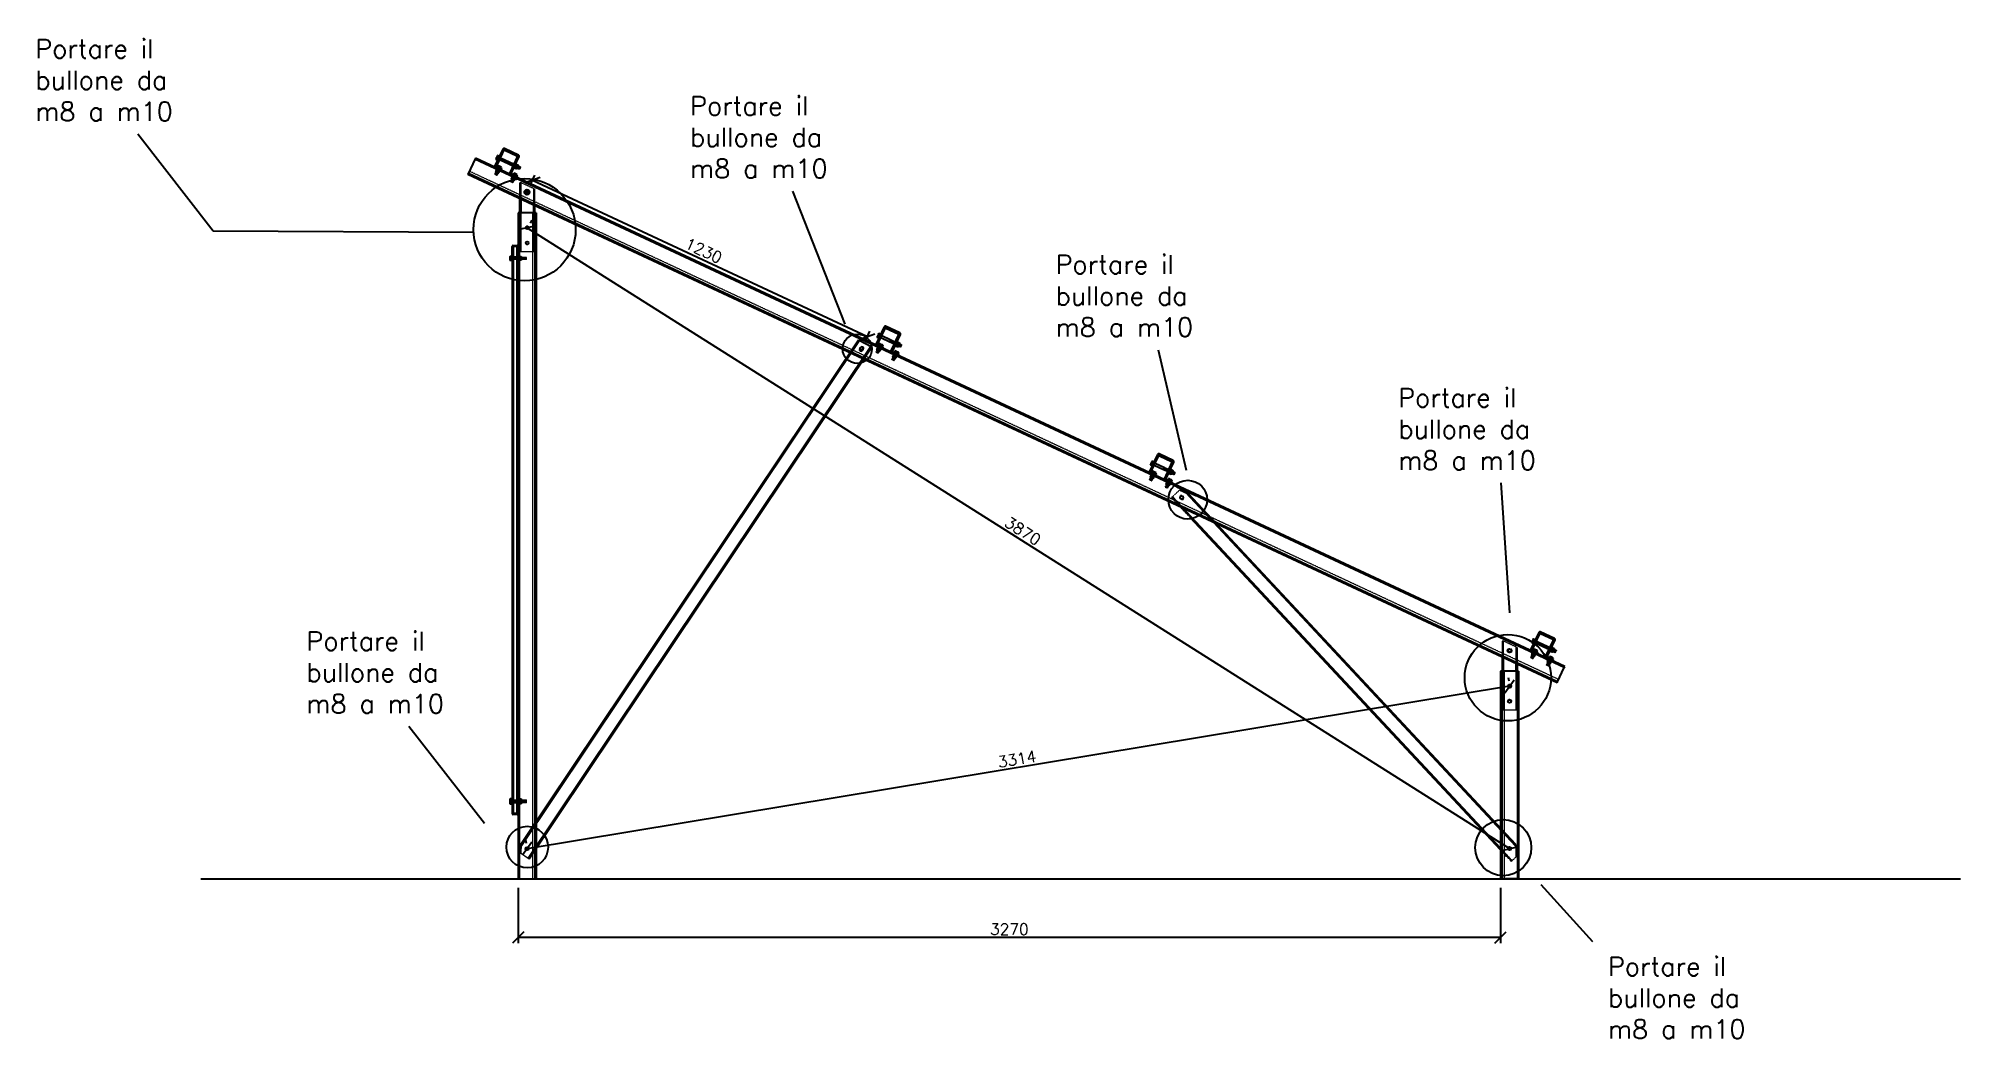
# Model space of a CAD drawing. Header units: millimetres. Extents: x -116399 to 112199, y -90759 to -31335.
# Drawn here: x -10348 to -3951, y -48521 to -45195 of the extents above; entities that cross this region are included whole.
import ezdxf

# ---------------------------------------------------------------- set-up
doc = ezdxf.new("R2010")
doc.units = ezdxf.units.MM
doc.linetypes.add('HIDDEN', pattern=[1.905, 1.27, -0.635])
doc.styles.add('Annotative', font='simplex.shx', dxfattribs={"height": 2.5})
doc.dimstyles.new('Annotative', dxfattribs={"dimscale": 0, "dimtxt": 2.5, "dimasz": 2.5, "dimexe": 1.25, "dimexo": 2, "dimtad": 1, "dimtxsty": 'Annotative', "dimblk": 'OBLIQUE', "dimcen": 2.5, "dimazin": 3, "dimtfac": 1, "dimtmove": 0, "dimatfit": 3, "dimfxl": 1})

msp = doc.modelspace()

# ---------------------------------------------------------------- texts
at = {"char_height": 62.5, "width": 580.69414, "attachment_point": 1, "style": 'Annotative'}
for insert in [(-10358.574, -45197.646), (-8179.223, -45387.59), (-6962.841, -45915.211), (-5822.483, -46358.412), (-9456.148, -47167.895), (-5124.505, -48250.145)]:
    msp.add_mtext('Portare il\\Pbullone da m8 a m10 ', dxfattribs=dict(at, insert=insert))

# ---------------------------------------------------------------- blocks, each defined once
blk = doc.blocks.new('A$Cebdbe276')
at = {"color": 5, "linetype": 'Continuous', "lineweight": 25}
for p, q in [((-26, -2), (-26, 0)), ((26, 0), (-26, 0)), ((26, 0), (26, -2)), ((-36.8, -30.9), (-36.9, -31)), ((-36.9, -31), (-36.9, -31.2)), ((-36.9, -31), (-36.9, -31)), ((-36.9, -31.2), (-36.4, -31.7)), ((-36.9, -31.2), (-36.9, -34.7)), ((-36.4, -32), (-36.9, -34.7)), ((-36.9, -34.7), (-36.9, -35.9)), ((-36.9, -35.9), (-36.4, -38.6)), ((-36.9, -35.9), (-36.9, -41.2)), ((-36.4, -39), (-36.9, -41.2)), ((-36.9, -41.2), (-36.9, -42.2)), ((-36.9, -42.2), (-36.4, -44.4)), ((-36.9, -42.2), (-36.9, -44)), ((-36.4, -44.5), (-36.8, -44.1)), ((-36.4, -30.5), (-36.6, -30.6)), ((-36.4, -30.5), (-31.6, -30.5)), ((-36.4, -32), (-36.4, -31.7)), ((-31.6, -31.7), (-36.4, -31.7)), ((-36.4, -32), (-31.6, -32)), ((-31.6, -38.6), (-36.4, -38.6)), ((-36.4, -39), (-36.4, -38.6)), ((-36.4, -39), (-31.6, -39)), ((-31.6, -44.4), (-36.4, -44.4)), ((-36.4, -44.5), (-36.4, -44.4)), ((-36.4, -44.5), (-31.6, -44.5)), ((-31.6, -29), (-30, -29)), ((-31.6, -45.1), (-31.6, -29)), ((-31.6, -46), (-31.6, -45.1)), ((-30, -46), (-31.6, -46)), ((-30, -4), (-28, -4)), ((-30, -4), (-30, -66)), ((-28, -4), (-28, -66)), ((-28, -33.5), (-27, -33.5)), ((-27, -41.5), (-28, -41.5)), ((26, -2), (-26, -2)), ((-24.5, -33.5), (9.2, -33.5)), ((9.2, -41.5), (-24.5, -41.5)), ((-21, -61.6), (-21, -61.1)), ((-18.3, -61.1), (-21, -61.1)), ((-21, -61.6), (-20.8, -61.6)), ((-21, -61.6), (-21, -66.4)), ((-18.3, -61.1), (-20.8, -61.6)), ((-20.8, -66.4), (-20.8, -61.6)), ((-17.2, -61.1), (-18.3, -61.1)), ((-11.8, -61.1), (-17.2, -61.1)), ((-14.7, -61.6), (-17.2, -61.1)), ((-14.7, -61.6), (-14.3, -61.6)), ((-14.7, -61.6), (-14.7, -66.4)), ((-11.8, -61.1), (-14.3, -61.6)), ((-14.3, -66.4), (-14.3, -61.6)), ((-10.7, -61.1), (-11.8, -61.1)), ((-8.2, -61.6), (-10.7, -61.1)), ((-8, -61.1), (-10.7, -61.1)), ((-8.2, -61.6), (-8.2, -66.4)), ((-8.2, -61.6), (-8, -61.6)), ((-8, -61.1), (-8, -61.6)), ((-8, -66.4), (-8, -61.6)), ((9.2, -41.5), (9.2, -33.5)), ((9.2, -33.7), (9.4, -33.7)), ((9.4, -41.3), (9.2, -41.3)), ((9.4, -33.5), (10.2, -33.5)), ((9.4, -41.5), (9.4, -33.5)), ((10.2, -41.5), (9.4, -41.5)), ((10.2, -41.5), (10.2, -33.5)), ((10.2, -33.7), (10.4, -33.7)), ((10.4, -41.3), (10.2, -41.3)), ((10.4, -33.5), (11.2, -33.5)), ((10.4, -41.5), (10.4, -33.5)), ((11.2, -41.5), (10.4, -41.5)), ((11.2, -41.5), (11.2, -33.5)), ((11.2, -33.7), (11.4, -33.7)), ((11.4, -41.3), (11.2, -41.3)), ((11.4, -33.5), (12.2, -33.5)), ((11.4, -41.5), (11.4, -33.5)), ((12.2, -41.5), (11.4, -41.5)), ((12.2, -41.5), (12.2, -33.5)), ((12.2, -33.7), (12.4, -33.7)), ((12.4, -41.3), (12.2, -41.3)), ((12.4, -33.5), (13.2, -33.5)), ((12.4, -41.5), (12.4, -33.5)), ((13.2, -41.5), (12.4, -41.5)), ((13.2, -41.5), (13.2, -33.5)), ((13.2, -33.7), (13.4, -33.7)), ((13.4, -41.3), (13.2, -41.3)), ((13.4, -33.5), (14.2, -33.5)), ((13.4, -41.5), (13.4, -33.5)), ((14.2, -41.5), (13.4, -41.5)), ((14.2, -41.5), (14.2, -33.5)), ((14.2, -33.7), (14.4, -33.7)), ((14.4, -41.3), (14.2, -41.3)), ((14.4, -33.5), (15.2, -33.5)), ((14.4, -41.5), (14.4, -33.5)), ((15.2, -41.5), (14.4, -41.5)), ((15.2, -41.5), (15.2, -33.5)), ((15.2, -33.7), (15.4, -33.7)), ((15.4, -41.3), (15.2, -41.3)), ((15.4, -33.5), (16.2, -33.5)), ((15.4, -41.5), (15.4, -33.5)), ((16.2, -41.5), (15.4, -41.5)), ((16.2, -41.5), (16.2, -33.5)), ((16.2, -33.7), (16.4, -33.7)), ((16.4, -41.3), (16.2, -41.3)), ((16.4, -33.5), (17.2, -33.5)), ((16.4, -41.5), (16.4, -33.5)), ((17.2, -41.5), (16.4, -41.5)), ((17.2, -41.5), (17.2, -33.5)), ((17.2, -33.7), (17.4, -33.7)), ((17.4, -41.3), (17.2, -41.3)), ((17.4, -33.5), (18.2, -33.5)), ((17.4, -41.5), (17.4, -33.5)), ((18.2, -41.5), (17.4, -41.5)), ((18.2, -41.5), (18.2, -33.5)), ((18.2, -33.7), (18.4, -33.7)), ((18.4, -41.3), (18.2, -41.3)), ((18.4, -33.5), (19.2, -33.5)), ((18.4, -41.5), (18.4, -33.5)), ((19.2, -41.5), (18.4, -41.5)), ((19.2, -41.5), (19.2, -33.5)), ((19.2, -33.7), (19.4, -33.7)), ((19.4, -41.3), (19.2, -41.3)), ((19.4, -33.5), (20.2, -33.5)), ((19.4, -41.5), (19.4, -33.5)), ((20.2, -41.5), (19.4, -41.5)), ((20.2, -41.5), (20.2, -33.5)), ((20.2, -33.7), (20.4, -33.7)), ((20.4, -41.3), (20.2, -41.3)), ((20.4, -33.5), (21.2, -33.5)), ((20.4, -41.5), (20.4, -33.5)), ((21.2, -41.5), (20.4, -41.5)), ((21.2, -41.5), (21.2, -33.5)), ((21.2, -33.7), (21.4, -33.7)), ((21.4, -41.3), (21.2, -41.3)), ((21.4, -33.5), (22.2, -33.5)), ((21.4, -41.5), (21.4, -33.5)), ((22.2, -41.5), (21.4, -41.5)), ((22.2, -41.5), (22.2, -33.5)), ((22.2, -33.7), (22.4, -33.7)), ((22.4, -41.3), (22.2, -41.3)), ((22.4, -33.5), (23.2, -33.5)), ((22.4, -41.5), (22.4, -33.5)), ((23.2, -41.5), (22.4, -41.5)), ((23.2, -41.5), (23.2, -33.5)), ((23.2, -33.7), (23.4, -33.7)), ((23.4, -41.3), (23.2, -41.3)), ((23.4, -33.5), (24.2, -33.5)), ((23.4, -41.5), (23.4, -33.5)), ((24.2, -41.5), (23.4, -41.5)), ((24.2, -41.5), (24.2, -33.5)), ((24.2, -33.7), (24.4, -33.7)), ((24.4, -41.3), (24.2, -41.3)), ((24.4, -33.5), (24.5, -33.5)), ((24.4, -41.5), (24.4, -33.5)), ((24.5, -41.5), (24.4, -41.5)), ((27, -33.5), (27.2, -33.5)), ((27.2, -41.5), (27, -41.5)), ((27.2, -41.5), (27.2, -33.5)), ((27.2, -33.7), (27.4, -33.7)), ((27.4, -41.3), (27.2, -41.3)), ((27.4, -33.5), (28, -33.5)), ((27.4, -41.5), (27.4, -33.5)), ((28, -41.5), (27.4, -41.5)), ((28, -4), (30, -4)), ((28, -66), (28, -4)), ((30, -66), (30, -4)), ((30, -29), (31.6, -29)), ((31.6, -46), (30, -46)), ((31.6, -45.1), (31.6, -29)), ((31.6, -31), (31.6, -31)), ((32.2, -41.5), (31.6, -41.5)), ((31.6, -44), (31.6, -44)), ((31.6, -46), (31.6, -45.1)), ((32.1, -30.7), (37.6, -30.7)), ((32.1, -31.5), (32.1, -31.3)), ((37.6, -31.3), (32.1, -31.3)), ((32.1, -31.5), (37.6, -31.5)), ((32.1, -38.3), (32.1, -37.9)), ((37.6, -37.9), (32.1, -37.9)), ((32.1, -38.3), (37.6, -38.3)), ((32.1, -43.5), (32.1, -43.7)), ((32.1, -44.3), (32.1, -44.1)), ((37.6, -44.1), (32.1, -44.1)), ((32.1, -44.3), (37.6, -44.3)), ((37, -61.6), (37, -61.1)), ((39.7, -61.1), (37, -61.1)), ((37, -61.6), (37.2, -61.6)), ((37, -61.6), (37, -66.4)), ((39.7, -61.1), (37.2, -61.6)), ((37.2, -66.4), (37.2, -61.6)), ((37.6, -31.5), (37.6, -31.3)), ((37.6, -38.3), (37.6, -37.9)), ((38, -41.4), (37.6, -43.5)), ((37.6, -43.5), (37.6, -43.7)), ((37.6, -44.3), (37.6, -44.1)), ((38.1, -31), (38.1, -31)), ((38.1, -31), (40.1, -31)), ((38.1, -44), (38.1, -31)), ((38.1, -44), (38.1, -44)), ((40.1, -44), (38.1, -44)), ((40.8, -61.1), (39.7, -61.1)), ((40.1, -44), (40.1, -31)), ((40.6, -43.5), (40.6, -31.5)), ((40.6, -33.5), (41.2, -33.5)), ((41.2, -41.5), (40.6, -41.5)), ((46.2, -61.1), (40.8, -61.1)), ((43.3, -61.6), (40.8, -61.1)), ((41.2, -41.5), (41.2, -33.5)), ((41.2, -33.7), (41.4, -33.7)), ((41.4, -41.3), (41.2, -41.3)), ((41.4, -33.5), (42.2, -33.5)), ((41.4, -41.5), (41.4, -33.5)), ((42.2, -41.5), (41.4, -41.5)), ((42.2, -41.5), (42.2, -33.5)), ((42.2, -33.7), (42.4, -33.7)), ((42.4, -41.3), (42.2, -41.3)), ((42.4, -33.5), (43.2, -33.5)), ((42.4, -41.5), (42.4, -33.5)), ((43.2, -41.5), (42.4, -41.5)), ((43.2, -41.5), (43.2, -33.5)), ((43.2, -33.7), (43.4, -33.7)), ((43.4, -41.3), (43.2, -41.3)), ((43.3, -61.6), (43.7, -61.6)), ((43.3, -61.6), (43.3, -66.4)), ((43.4, -33.5), (44.2, -33.5)), ((43.4, -41.5), (43.4, -33.5)), ((44.2, -41.5), (43.4, -41.5)), ((46.2, -61.1), (43.7, -61.6)), ((43.7, -66.4), (43.7, -61.6)), ((44.2, -41.5), (44.2, -33.5)), ((44.2, -33.7), (44.4, -33.7)), ((44.4, -41.3), (44.2, -41.3)), ((44.4, -33.5), (45.2, -33.5)), ((44.4, -41.5), (44.4, -33.5)), ((45.2, -41.5), (44.4, -41.5)), ((45.2, -41.5), (45.2, -33.5)), ((45.2, -33.7), (45.4, -33.7)), ((45.4, -41.3), (45.2, -41.3)), ((45.4, -33.5), (46.2, -33.5)), ((45.4, -41.5), (45.4, -33.5)), ((46.2, -41.5), (45.4, -41.5)), ((46.2, -41.5), (46.2, -33.5)), ((46.2, -33.7), (46.4, -33.7)), ((46.4, -41.3), (46.2, -41.3)), ((47.3, -61.1), (46.2, -61.1)), ((46.4, -33.5), (47.2, -33.5)), ((46.4, -41.5), (46.4, -33.5)), ((47.2, -41.5), (46.4, -41.5)), ((47.2, -41.5), (47.2, -33.5)), ((47.2, -33.7), (47.4, -33.7)), ((47.4, -41.3), (47.2, -41.3)), ((49.8, -61.6), (47.3, -61.1)), ((50, -61.1), (47.3, -61.1)), ((47.4, -33.5), (48.2, -33.5)), ((47.4, -41.5), (47.4, -33.5)), ((48.2, -41.5), (47.4, -41.5)), ((48.2, -41.5), (48.2, -33.5)), ((48.2, -33.7), (48.4, -33.7)), ((48.4, -41.3), (48.2, -41.3)), ((48.4, -41.3), (48.4, -33.7)), ((49.8, -61.6), (49.8, -66.4)), ((49.8, -61.6), (50, -61.6)), ((50, -61.1), (50, -61.6)), ((50, -66.4), (50, -61.6)), ((-28, -66), (-30, -66)), ((-26, -68), (-26, -70)), ((-26, -68), (-17.5, -68)), ((-26, -70), (-17.5, -70)), ((-23, -68), (-23, -66.4)), ((-6, -66.4), (-23, -66.4)), ((-2.5, -68), (-17.5, -68)), ((-17.5, -70), (-2.5, -70)), ((-6, -66.4), (-6, -68)), ((-2.5, -70), (-2.5, -68)), ((30, -66), (28, -66)), ((32, -68), (32, -70)), ((32, -68), (40.5, -68)), ((32, -70), (40.5, -70)), ((35, -68), (35, -66.4)), ((52, -66.4), (35, -66.4)), ((40.5, -68), (40.5, -70)), ((55.5, -68), (40.5, -68)), ((40.5, -70), (55.5, -70)), ((52, -66.4), (52, -68)), ((55.5, -70), (55.5, -68))]:
    blk.add_line(p, q, dxfattribs=at)
at = {"color": 5, "linetype": 'HIDDEN', "lineweight": 18}
for p, q in [((-26, 0), (-26, -2)), ((-26, -2), (-26, 0)), ((-26, 0), (-26, -2)), ((-26, -2), (-26, 0)), ((-26, 0), (-26, -2)), ((-26, -2), (-26, 0)), ((-26, 0), (-26, -2)), ((-26, -2), (-26, 0)), ((-26, 0), (-26, -2)), ((-26, -2), (-26, 0)), ((-26, 0), (-26, -2)), ((-26, -2), (-26, 0)), ((-26, 0), (-26, -2)), ((-26, -2), (-26, 0)), ((-26, 0), (-26, -2)), ((-26, -2), (-26, 0)), ((-26, 0), (-26, -2)), ((7.7, -2), (7.7, 0)), ((17.7, 0), (17.7, -2)), ((26, -2), (26, 0)), ((26, 0), (26, -2)), ((26, -2), (26, 0)), ((26, 0), (26, -2)), ((26, -2), (26, 0)), ((26, 0), (26, -2)), ((26, -2), (26, 0)), ((26, 0), (26, -2)), ((26, -2), (26, 0)), ((26, 0), (26, -2)), ((26, -2), (26, 0)), ((26, 0), (26, -2)), ((26, -2), (26, 0)), ((26, 0), (26, -2)), ((26, -2), (26, 0)), ((26, 0), (26, -2)), ((26, -2), (26, 0)), ((-36.9, -32.8), (-36.4, -30.6)), ((-36.4, -36), (-36.9, -33.8)), ((-36.9, -39.1), (-36.4, -36.4)), ((-36.4, -43), (-36.9, -40.3)), ((-36.4, -30.5), (-36.4, -30.6)), ((-31.6, -30.6), (-36.4, -30.6)), ((-36.4, -36), (-36.4, -36.4)), ((-36.4, -36), (-31.6, -36)), ((-31.6, -36.4), (-36.4, -36.4)), ((-36.4, -43), (-31.6, -43)), ((-36.4, -43), (-36.4, -43.3)), ((-31.6, -43.3), (-36.4, -43.3)), ((-31.6, -33.3), (-30, -33.3)), ((-31.6, -33.5), (-28, -33.5)), ((-28, -41.5), (-31.6, -41.5)), ((-30, -41.7), (-31.6, -41.7)), ((-28, -4), (-30, -4)), ((-30, -4), (-28, -4)), ((-28, -4), (-30, -4)), ((-30, -4), (-28, -4)), ((-28, -4), (-30, -4)), ((-30, -4), (-28, -4)), ((-28, -4), (-30, -4)), ((-30, -4), (-28, -4)), ((-28, -4), (-30, -4)), ((-30, -4), (-28, -4)), ((-28, -4), (-30, -4)), ((-30, -4), (-28, -4)), ((-28, -4), (-30, -4)), ((-30, -4), (-28, -4)), ((-28, -4), (-30, -4)), ((-30, -4), (-28, -4)), ((-28, -4), (-30, -4)), ((-30, -32.5), (-28, -32.5)), ((-28, -42.5), (-30, -42.5)), ((24.5, -33.5), (25.2, -33.5)), ((24.5, -36.5), (27, -36.5)), ((27, -36.5), (24.5, -36.5)), ((24.5, -36.5), (27, -36.5)), ((27, -36.5), (24.5, -36.5)), ((24.5, -36.5), (27, -36.5)), ((27, -36.5), (24.5, -36.5)), ((24.5, -36.5), (27, -36.5)), ((27, -36.5), (24.5, -36.5)), ((27, -38.5), (24.5, -38.5)), ((27, -38.5), (24.5, -38.5)), ((27, -38.5), (24.5, -38.5)), ((27, -38.5), (24.5, -38.5)), ((27, -38.5), (24.5, -38.5)), ((27, -38.5), (24.5, -38.5)), ((27, -38.5), (24.5, -38.5)), ((27, -38.5), (24.5, -38.5)), ((25.2, -41.5), (24.5, -41.5)), ((25.2, -41.5), (25.2, -33.5)), ((25.2, -33.7), (25.4, -33.7)), ((25.4, -41.3), (25.2, -41.3)), ((25.4, -41.5), (25.4, -33.5)), ((25.4, -33.5), (26.2, -33.5)), ((26.2, -41.5), (25.4, -41.5)), ((26.2, -41.5), (26.2, -33.5)), ((26.2, -33.7), (26.4, -33.7)), ((26.4, -41.3), (26.2, -41.3)), ((26.4, -41.5), (26.4, -33.5)), ((26.4, -33.5), (27, -33.5)), ((27, -41.5), (26.4, -41.5)), ((30, -4), (28, -4)), ((28, -4), (30, -4)), ((30, -4), (28, -4)), ((28, -4), (30, -4)), ((30, -4), (28, -4)), ((28, -4), (30, -4)), ((30, -4), (28, -4)), ((28, -4), (30, -4)), ((30, -4), (28, -4)), ((28, -4), (30, -4)), ((30, -4), (28, -4)), ((28, -4), (30, -4)), ((30, -4), (28, -4)), ((28, -4), (30, -4)), ((30, -4), (28, -4)), ((28, -4), (30, -4)), ((30, -4), (28, -4)), ((28, -32.5), (30, -32.5)), ((28, -33.5), (28.2, -33.5)), ((28.2, -41.5), (28, -41.5)), ((30, -42.5), (28, -42.5)), ((28.2, -41.5), (28.2, -33.5)), ((28.2, -33.7), (28.4, -33.7)), ((28.4, -41.3), (28.2, -41.3)), ((28.4, -41.5), (28.4, -33.5)), ((28.4, -33.5), (29.2, -33.5)), ((29.2, -41.5), (28.4, -41.5)), ((29.2, -41.5), (29.2, -33.5)), ((29.2, -33.7), (29.4, -33.7)), ((29.4, -41.3), (29.2, -41.3)), ((29.4, -41.5), (29.4, -33.5)), ((29.4, -33.5), (30.2, -33.5)), ((30.2, -41.5), (29.4, -41.5)), ((30, -33.3), (31.6, -33.3)), ((31.6, -41.7), (30, -41.7)), ((30.2, -41.5), (30.2, -33.5)), ((30.2, -33.7), (30.4, -33.7)), ((30.4, -41.3), (30.2, -41.3)), ((30.4, -41.5), (30.4, -33.5)), ((30.4, -33.5), (31.2, -33.5)), ((31.2, -41.5), (30.4, -41.5)), ((31.2, -41.5), (31.2, -33.5)), ((31.2, -33.7), (31.4, -33.7)), ((31.4, -41.3), (31.2, -41.3)), ((31.4, -41.5), (31.4, -33.5)), ((31.4, -33.5), (32.2, -33.5)), ((31.6, -41.5), (31.4, -41.5)), ((31.6, -44), (31.6, -31)), ((31.6, -33.5), (40.5, -33.5)), ((40.5, -41.5), (31.6, -41.5)), ((32.1, -30.7), (32.1, -30.9)), ((37.6, -30.9), (32.1, -30.9)), ((32.1, -36.7), (32.1, -37.1)), ((32.1, -36.7), (37.6, -36.7)), ((37.6, -37.1), (32.1, -37.1)), ((32.1, -43.5), (37.6, -43.5)), ((37.6, -43.7), (32.1, -43.7)), ((32.2, -41.5), (32.2, -33.5)), ((32.2, -33.7), (32.4, -33.7)), ((32.4, -41.3), (32.2, -41.3)), ((32.4, -41.5), (32.4, -33.5)), ((32.4, -33.5), (33.2, -33.5)), ((33.2, -41.5), (32.4, -41.5)), ((33.2, -41.5), (33.2, -33.5)), ((33.2, -33.7), (33.4, -33.7)), ((33.4, -41.3), (33.2, -41.3)), ((33.4, -41.5), (33.4, -33.5)), ((33.4, -33.5), (34.2, -33.5)), ((34.2, -41.5), (33.4, -41.5)), ((34.2, -41.5), (34.2, -33.5)), ((34.2, -33.7), (34.4, -33.7)), ((34.4, -41.3), (34.2, -41.3)), ((34.4, -41.5), (34.4, -33.5)), ((34.4, -33.5), (35.2, -33.5)), ((35.2, -41.5), (34.4, -41.5)), ((35.2, -41.5), (35.2, -33.5)), ((35.2, -33.7), (35.4, -33.7)), ((35.4, -41.3), (35.2, -41.3)), ((35.4, -41.5), (35.4, -33.5)), ((35.4, -33.5), (36.2, -33.5)), ((36.2, -41.5), (35.4, -41.5)), ((36.2, -41.5), (36.2, -33.5)), ((36.2, -33.7), (36.4, -33.7)), ((36.4, -41.3), (36.2, -41.3)), ((36.4, -41.5), (36.4, -33.5)), ((36.4, -33.5), (37.2, -33.5)), ((37.2, -41.5), (36.4, -41.5)), ((37.2, -41.5), (37.2, -33.5)), ((37.2, -33.7), (37.4, -33.7)), ((37.4, -41.3), (37.2, -41.3)), ((37.4, -41.5), (37.4, -33.5)), ((37.4, -33.5), (38.2, -33.5)), ((38.2, -41.5), (37.4, -41.5)), ((37.6, -30.7), (37.6, -30.9)), ((37.6, -36.7), (37.6, -37.1)), ((38.2, -41.5), (38.2, -33.5)), ((38.2, -33.7), (38.4, -33.7)), ((38.4, -41.3), (38.2, -41.3)), ((38.4, -41.5), (38.4, -33.5)), ((38.4, -33.5), (39.2, -33.5)), ((39.2, -41.5), (38.4, -41.5)), ((39.2, -41.5), (39.2, -33.5)), ((39.2, -33.7), (39.4, -33.7)), ((39.4, -41.3), (39.2, -41.3)), ((39.4, -41.5), (39.4, -33.5)), ((39.4, -33.5), (40.2, -33.5)), ((40.2, -41.5), (39.4, -41.5)), ((40.1, -31), (40.1, -44)), ((40.1, -44), (40.1, -44)), ((40.2, -41.5), (40.2, -33.5)), ((40.2, -33.7), (40.4, -33.7)), ((40.4, -41.3), (40.2, -41.3)), ((40.4, -41.5), (40.4, -33.5)), ((40.4, -33.5), (40.6, -33.5)), ((40.6, -41.5), (40.4, -41.5)), ((40.5, -33.5), (40.6, -33.4)), ((40.5, -41.5), (40.5, -33.5)), ((40.6, -41.6), (40.5, -41.5)), ((-28, -66), (-30, -66)), ((-28, -66), (-30, -66)), ((-28, -66), (-30, -66)), ((-28, -66), (-30, -66)), ((-28, -66), (-30, -66)), ((-28, -66), (-30, -66)), ((-28, -66), (-30, -66)), ((-28, -66), (-30, -66)), ((-28, -66), (-30, -66)), ((-28, -66), (-30, -66)), ((-28, -66), (-30, -66)), ((-28, -66), (-30, -66)), ((-28, -66), (-30, -66)), ((-28, -66), (-30, -66)), ((-28, -66), (-30, -66)), ((-28, -66), (-30, -66)), ((-28, -66), (-30, -66)), ((-26, -68), (-26, -70)), ((-26, -68), (-26, -70)), ((-26, -68), (-26, -70)), ((-26, -68), (-26, -70)), ((-26, -68), (-26, -70)), ((-26, -68), (-26, -70)), ((-26, -68), (-26, -70)), ((-26, -68), (-26, -70)), ((-26, -68), (-26, -70)), ((-26, -68), (-26, -70)), ((-26, -68), (-26, -70)), ((-26, -68), (-26, -70)), ((-26, -68), (-26, -70)), ((-26, -68), (-26, -70)), ((-26, -68), (-26, -70)), ((-26, -68), (-26, -70)), ((-26, -68), (-26, -70)), ((-23, -73.6), (-23, -72)), ((-6, -73.6), (-23, -73.6)), ((-21, -74.1), (-21, -73.6)), ((-8, -73.6), (-21, -73.6)), ((-21, -73.6), (-21, -73.6)), ((-20.8, -74.1), (-21, -74.1)), ((-21, -74.1), (-20.8, -74.1)), ((-21, -74.1), (-21, -79.6)), ((-21, -79.6), (-21, -80.1)), ((-20.8, -79.6), (-21, -79.6)), ((-21, -79.6), (-20.8, -79.6)), ((-21, -80.1), (-8, -80.1)), ((-21, -80.1), (-21, -80.1)), ((-21, -82.1), (-21, -80.1)), ((-8, -82.1), (-21, -82.1)), ((-20.8, -79.6), (-20.8, -74.1)), ((-20.5, -82.6), (-8.5, -82.6)), ((-18.7, -68), (-18.7, -66.4)), ((-18.7, -73.6), (-18.7, -72)), ((-18.6, -82.6), (-18.5, -82.5)), ((-18.5, -78.2), (-18.5, -66.4)), ((-18.5, -82.5), (-18.5, -73.6)), ((-18.5, -78.2), (-10.5, -78.2)), ((-18.5, -78.4), (-10.5, -78.4)), ((-18.5, -79.2), (-18.5, -78.4)), ((-18.5, -79.2), (-10.5, -79.2)), ((-18.5, -79.4), (-10.5, -79.4)), ((-18.5, -80.2), (-18.5, -79.4)), ((-18.5, -80.2), (-10.5, -80.2)), ((-18.5, -80.4), (-10.5, -80.4)), ((-18.5, -81.2), (-18.5, -80.4)), ((-18.5, -81.2), (-10.5, -81.2)), ((-18.5, -81.4), (-10.5, -81.4)), ((-18.5, -82.2), (-18.5, -81.4)), ((-18.5, -82.2), (-10.5, -82.2)), ((-18.5, -82.4), (-10.5, -82.4)), ((-18.5, -83.2), (-18.5, -82.4)), ((-18.5, -82.5), (-10.5, -82.5)), ((-18.5, -83.2), (-10.5, -83.2)), ((-18.5, -83.4), (-10.5, -83.4)), ((-18.5, -84.2), (-18.5, -83.4)), ((-18.5, -84.2), (-10.5, -84.2)), ((-18.5, -84.4), (-10.5, -84.4)), ((-18.5, -85.2), (-18.5, -84.4)), ((-18.5, -85.2), (-10.5, -85.2)), ((-18.5, -85.4), (-10.5, -85.4)), ((-18.5, -86.2), (-18.5, -85.4)), ((-18.5, -86.2), (-10.5, -86.2)), ((-18.5, -86.4), (-10.5, -86.4)), ((-18.5, -87.2), (-18.5, -86.4)), ((-18.5, -87.2), (-10.5, -87.2)), ((-18.5, -87.4), (-10.5, -87.4)), ((-18.5, -88.2), (-18.5, -87.4)), ((-18.5, -88.2), (-10.5, -88.2)), ((-18.5, -88.4), (-10.5, -88.4)), ((-18.5, -89.2), (-18.5, -88.4)), ((-18.5, -89.2), (-10.5, -89.2)), ((-18.5, -89.4), (-10.5, -89.4)), ((-18.5, -90.2), (-18.5, -89.4)), ((-18.5, -90.2), (-10.5, -90.2)), ((-18.5, -90.4), (-10.5, -90.4)), ((-18.5, -91.2), (-18.5, -90.4)), ((-18.5, -91.2), (-10.5, -91.2)), ((-18.3, -78.4), (-18.3, -78.2)), ((-18.3, -79.4), (-18.3, -79.2)), ((-18.3, -80.4), (-18.3, -80.2)), ((-18.3, -81.4), (-18.3, -81.2)), ((-18.3, -82.4), (-18.3, -82.2)), ((-18.3, -83.4), (-18.3, -83.2)), ((-18.3, -84.4), (-18.3, -84.2)), ((-18.3, -85.4), (-18.3, -85.2)), ((-18.3, -86.4), (-18.3, -86.2)), ((-18.3, -87.4), (-18.3, -87.2)), ((-18.3, -88.4), (-18.3, -88.2)), ((-18.3, -89.4), (-18.3, -89.2)), ((-18.3, -90.4), (-18.3, -90.2)), ((-18.3, -91.4), (-18.3, -91.2)), ((-18.3, -91.4), (-10.7, -91.4)), ((-14.7, -74.1), (-14.3, -74.1)), ((-14.7, -74.1), (-14.7, -79.6)), ((-14.7, -79.6), (-14.3, -79.6)), ((-14.3, -79.6), (-14.3, -74.1)), ((-10.7, -78.2), (-10.7, -78.4)), ((-10.7, -79.2), (-10.7, -79.4)), ((-10.7, -80.2), (-10.7, -80.4)), ((-10.7, -81.2), (-10.7, -81.4)), ((-10.7, -82.2), (-10.7, -82.4)), ((-10.7, -83.2), (-10.7, -83.4)), ((-10.7, -84.2), (-10.7, -84.4)), ((-10.7, -85.2), (-10.7, -85.4)), ((-10.7, -86.2), (-10.7, -86.4)), ((-10.7, -87.2), (-10.7, -87.4)), ((-10.7, -88.2), (-10.7, -88.4)), ((-10.7, -89.2), (-10.7, -89.4)), ((-10.7, -90.2), (-10.7, -90.4)), ((-10.7, -91.2), (-10.7, -91.4)), ((-10.5, -66.4), (-10.5, -78.2)), ((-10.5, -73.6), (-10.5, -82.5)), ((-10.5, -78.4), (-10.5, -79.2)), ((-10.5, -79.4), (-10.5, -80.2)), ((-10.5, -80.4), (-10.5, -81.2)), ((-10.5, -81.4), (-10.5, -82.2)), ((-10.5, -82.4), (-10.5, -83.2)), ((-10.5, -82.5), (-10.4, -82.6)), ((-10.5, -83.4), (-10.5, -84.2)), ((-10.5, -84.4), (-10.5, -85.2)), ((-10.5, -85.4), (-10.5, -86.2)), ((-10.5, -86.4), (-10.5, -87.2)), ((-10.5, -87.4), (-10.5, -88.2)), ((-10.5, -88.4), (-10.5, -89.2)), ((-10.5, -89.4), (-10.5, -90.2)), ((-10.5, -90.4), (-10.5, -91.2)), ((-10.3, -66.4), (-10.3, -68)), ((-10.3, -72), (-10.3, -73.6)), ((-8.2, -74.1), (-8, -74.1)), ((-8, -74.1), (-8.2, -74.1)), ((-8.2, -74.1), (-8.2, -79.6)), ((-8, -79.6), (-8.2, -79.6)), ((-8.2, -79.6), (-8, -79.6)), ((-8, -74.1), (-8, -73.6)), ((-8, -73.6), (-8, -73.6)), ((-8, -79.6), (-8, -74.1)), ((-8, -79.6), (-8, -80.1)), ((-8, -80.1), (-8, -80.1)), ((-8, -80.1), (-8, -82.1)), ((-6, -72), (-6, -73.6)), ((30, -66), (28, -66)), ((30, -66), (28, -66)), ((30, -66), (28, -66)), ((30, -66), (28, -66)), ((30, -66), (28, -66)), ((30, -66), (28, -66)), ((30, -66), (28, -66)), ((30, -66), (28, -66)), ((30, -66), (28, -66)), ((30, -66), (28, -66)), ((30, -66), (28, -66)), ((30, -66), (28, -66)), ((30, -66), (28, -66)), ((30, -66), (28, -66)), ((30, -66), (28, -66)), ((30, -66), (28, -66)), ((30, -66), (28, -66)), ((32, -68), (32, -70)), ((32, -68), (32, -70)), ((32, -68), (32, -70)), ((32, -68), (32, -70)), ((32, -68), (32, -70)), ((32, -68), (32, -70)), ((32, -68), (32, -70)), ((32, -68), (32, -70)), ((32, -68), (32, -70)), ((32, -68), (32, -70)), ((32, -68), (32, -70)), ((32, -68), (32, -70)), ((32, -68), (32, -70)), ((32, -68), (32, -70)), ((32, -68), (32, -70)), ((32, -68), (32, -70)), ((32, -68), (32, -70)), ((34.5, -72), (34.5, -70)), ((35, -73.6), (35, -72)), ((52, -73.6), (35, -73.6)), ((37, -74.1), (37, -73.6)), ((50, -73.6), (37, -73.6)), ((37, -73.6), (37, -73.6)), ((37.2, -74.1), (37, -74.1)), ((37, -74.1), (37.2, -74.1)), ((37, -74.1), (37, -79.6)), ((37, -79.6), (37, -80.1)), ((37.2, -79.6), (37, -79.6)), ((37, -79.6), (37.2, -79.6)), ((37, -80.1), (50, -80.1)), ((37, -80.1), (37, -80.1)), ((37, -82.1), (37, -80.1)), ((50, -82.1), (37, -82.1)), ((37.2, -79.6), (37.2, -74.1)), ((37.5, -82.6), (49.5, -82.6)), ((38.5, -70), (38.5, -68)), ((39, -70), (39, -68)), ((39.3, -68), (39.3, -66.4)), ((39.3, -73.6), (39.3, -72)), ((39.4, -82.6), (39.5, -82.5)), ((39.5, -78.2), (39.5, -66.4)), ((39.5, -72), (39.5, -70)), ((39.5, -70), (39.5, -72)), ((39.5, -82.5), (39.5, -73.6)), ((39.5, -78.2), (47.5, -78.2)), ((39.5, -78.4), (47.5, -78.4)), ((39.5, -79.2), (39.5, -78.4)), ((39.5, -79.2), (47.5, -79.2)), ((39.5, -79.4), (47.5, -79.4)), ((39.5, -80.2), (39.5, -79.4)), ((39.5, -80.2), (47.5, -80.2)), ((39.5, -80.4), (47.5, -80.4)), ((39.5, -81.2), (39.5, -80.4)), ((39.5, -81.2), (47.5, -81.2)), ((39.5, -81.4), (47.5, -81.4)), ((39.5, -82.2), (39.5, -81.4)), ((39.5, -82.2), (47.5, -82.2)), ((39.5, -82.4), (47.5, -82.4)), ((39.5, -83.2), (39.5, -82.4)), ((39.5, -82.5), (47.5, -82.5)), ((39.5, -83.2), (47.5, -83.2)), ((39.5, -83.4), (47.5, -83.4)), ((39.5, -84.2), (39.5, -83.4)), ((39.5, -84.2), (47.5, -84.2)), ((39.5, -84.4), (47.5, -84.4)), ((39.5, -85.2), (39.5, -84.4)), ((39.5, -85.2), (47.5, -85.2)), ((39.5, -85.4), (47.5, -85.4)), ((39.5, -86.2), (39.5, -85.4)), ((39.5, -86.2), (47.5, -86.2)), ((39.5, -86.4), (47.5, -86.4)), ((39.5, -87.2), (39.5, -86.4)), ((39.5, -87.2), (47.5, -87.2)), ((39.5, -87.4), (47.5, -87.4)), ((39.5, -88.2), (39.5, -87.4)), ((39.5, -88.2), (47.5, -88.2)), ((39.5, -88.4), (47.5, -88.4)), ((39.5, -89.2), (39.5, -88.4)), ((39.5, -89.2), (47.5, -89.2)), ((39.5, -89.4), (47.5, -89.4)), ((39.5, -90.2), (39.5, -89.4)), ((39.5, -90.2), (47.5, -90.2)), ((39.5, -90.4), (47.5, -90.4)), ((39.5, -91.2), (39.5, -90.4)), ((39.5, -91.2), (47.5, -91.2)), ((39.7, -78.4), (39.7, -78.2)), ((39.7, -79.4), (39.7, -79.2)), ((39.7, -80.4), (39.7, -80.2)), ((39.7, -81.4), (39.7, -81.2)), ((39.7, -82.4), (39.7, -82.2)), ((39.7, -83.4), (39.7, -83.2)), ((39.7, -84.4), (39.7, -84.2)), ((39.7, -85.4), (39.7, -85.2)), ((39.7, -86.4), (39.7, -86.2)), ((39.7, -87.4), (39.7, -87.2)), ((39.7, -88.4), (39.7, -88.2)), ((39.7, -89.4), (39.7, -89.2)), ((39.7, -90.4), (39.7, -90.2)), ((39.7, -91.4), (39.7, -91.2)), ((39.7, -91.4), (47.3, -91.4)), ((40.5, -70), (40.5, -68)), ((40.5, -68), (40.5, -70)), ((40.5, -70), (40.5, -68)), ((40.5, -68), (40.5, -70)), ((40.5, -70), (40.5, -68)), ((40.5, -68), (40.5, -70)), ((40.5, -70), (40.5, -68)), ((40.5, -68), (40.5, -70)), ((40.5, -70), (40.5, -68)), ((40.5, -68), (40.5, -70)), ((40.5, -70), (40.5, -68)), ((40.5, -68), (40.5, -70)), ((40.5, -70), (40.5, -68)), ((40.5, -68), (40.5, -70)), ((40.5, -70), (40.5, -68)), ((40.5, -68), (40.5, -70)), ((40.5, -70), (40.5, -68)), ((43.3, -74.1), (43.7, -74.1)), ((43.3, -74.1), (43.3, -79.6)), ((43.3, -79.6), (43.7, -79.6)), ((43.7, -79.6), (43.7, -74.1)), ((47.3, -78.2), (47.3, -78.4)), ((47.3, -79.2), (47.3, -79.4)), ((47.3, -80.2), (47.3, -80.4)), ((47.3, -81.2), (47.3, -81.4)), ((47.3, -82.2), (47.3, -82.4)), ((47.3, -83.2), (47.3, -83.4)), ((47.3, -84.2), (47.3, -84.4)), ((47.3, -85.2), (47.3, -85.4)), ((47.3, -86.2), (47.3, -86.4)), ((47.3, -87.2), (47.3, -87.4)), ((47.3, -88.2), (47.3, -88.4)), ((47.3, -89.2), (47.3, -89.4)), ((47.3, -90.2), (47.3, -90.4)), ((47.3, -91.2), (47.3, -91.4)), ((47.5, -66.4), (47.5, -78.2)), ((47.5, -70), (47.5, -72)), ((47.5, -70), (47.5, -72)), ((47.5, -73.6), (47.5, -82.5)), ((47.5, -78.4), (47.5, -79.2)), ((47.5, -79.4), (47.5, -80.2)), ((47.5, -80.4), (47.5, -81.2)), ((47.5, -81.4), (47.5, -82.2)), ((47.5, -82.4), (47.5, -83.2)), ((47.5, -82.5), (47.6, -82.6)), ((47.5, -83.4), (47.5, -84.2)), ((47.5, -84.4), (47.5, -85.2)), ((47.5, -85.4), (47.5, -86.2)), ((47.5, -86.4), (47.5, -87.2)), ((47.5, -87.4), (47.5, -88.2)), ((47.5, -88.4), (47.5, -89.2)), ((47.5, -89.4), (47.5, -90.2)), ((47.5, -90.4), (47.5, -91.2)), ((47.7, -66.4), (47.7, -68)), ((47.7, -72), (47.7, -73.6)), ((48, -68), (48, -70)), ((48.4, -68), (48.4, -70)), ((49.8, -74.1), (50, -74.1)), ((50, -74.1), (49.8, -74.1)), ((49.8, -74.1), (49.8, -79.6)), ((50, -79.6), (49.8, -79.6)), ((49.8, -79.6), (50, -79.6)), ((50, -74.1), (50, -73.6)), ((50, -73.6), (50, -73.6)), ((50, -79.6), (50, -74.1)), ((50, -79.6), (50, -80.1)), ((50, -80.1), (50, -80.1)), ((50, -80.1), (50, -82.1)), ((52, -72), (52, -73.6)), ((52.5, -70), (52.5, -72))]:
    blk.add_line(p, q, dxfattribs=at)
at = {"color": 1, "linetype": 'Continuous', "lineweight": 25}
for p, q in [((-27, -7), (-24.5, -7)), ((-27, -66.5), (-27, -7)), ((-24.5, -66.5), (-24.5, -7)), ((-22.5, -5), (-22.5, -2.5)), ((-22.5, -2.5), (22.5, -2.5)), ((-22.5, -5), (22.5, -5)), ((22.5, -2.5), (22.5, -5)), ((24.5, -7), (27, -7)), ((24.5, -7), (24.5, -66.5)), ((27, -7), (27, -66.5)), ((-27, -66.5), (-24.5, -66.5)), ((24.5, -66.5), (27, -66.5))]:
    blk.add_line(p, q, dxfattribs=at)
at = {"color": 1, "linetype": 'HIDDEN', "lineweight": 18}
for p, q in [((-24.5, -7), (-27, -7)), ((-27, -31), (-24.5, -31)), ((-27, -33.5), (-24.5, -33.5)), ((-27, -36.5), (-24.5, -36.5)), ((-24.5, -36.5), (-27, -36.5)), ((-24.5, -36.5), (-27, -36.5)), ((-27, -36.5), (-24.5, -36.5)), ((-24.5, -36.5), (-27, -36.5)), ((-27, -36.5), (-24.5, -36.5)), ((-24.5, -36.5), (-27, -36.5)), ((-27, -36.5), (-24.5, -36.5)), ((-24.5, -38.5), (-27, -38.5)), ((-24.5, -38.5), (-27, -38.5)), ((-24.5, -38.5), (-27, -38.5)), ((-24.5, -38.5), (-27, -38.5)), ((-24.5, -38.5), (-27, -38.5)), ((-24.5, -38.5), (-27, -38.5)), ((-24.5, -38.5), (-27, -38.5)), ((-24.5, -38.5), (-27, -38.5)), ((-24.5, -41.5), (-27, -41.5)), ((-24.5, -44), (-27, -44)), ((-22.5, -2.5), (-22.5, -5)), ((22.5, -5), (22.5, -2.5)), ((27, -7), (24.5, -7)), ((24.5, -31), (27, -31)), ((27, -44), (24.5, -44))]:
    blk.add_line(p, q, dxfattribs=at)
at = {"color": 5}
blk.add_line((-23, -72), (-6, -72), dxfattribs=at)
at = {"color": 5, "linetype": 'Continuous', "lineweight": 25, "flags": 128}
for points in [[(32.1, -30.7), (31.6, -31), (32.1, -31.3)], [(31.6, -33.6), (31.6, -33.4), (32.1, -30.9)], [(32.1, -44.3), (31.6, -44), (32.1, -43.7)], [(32.1, -43.5), (31.7, -41.7), (31.7, -41.5)], [(37.6, -31.3), (38.1, -31), (37.6, -30.7)], [(37.6, -30.9), (38, -32.5), (38, -33.6)], [(37.6, -43.7), (38.1, -44), (37.6, -44.3)]]:
    blk.add_lwpolyline(points, dxfattribs=at)
at = {"color": 5, "linetype": 'HIDDEN', "lineweight": 18, "flags": 128}
for points in [[(32.1, -36.7), (31.7, -35.1), (31.6, -33.6)], [(31.7, -41.5), (31.6, -39.9), (32.1, -37.1)], [(38, -33.6), (38.1, -34.2), (37.6, -36.7)]]:
    blk.add_lwpolyline(points, dxfattribs=at)
at = {"color": 5, "linetype": 'Continuous', "lineweight": 25}
for centre, radius, start, end in [((-26, -4), 4, 90, 180), ((26, -4), 4, 0, 90), ((-26, -4), 2, 90, 180), ((26, -4), 2, 0, 90), ((41.8, -34.7), 10.2, 161.79975, 198.20025), ((40.1, -41.2), 8.5, 160.0939, 199.9061), ((27.9, -34.7), 10.2, 341.79975, 18.20025), ((29.6, -41.2), 8.5, 340.0939, 19.9061), ((40.1, -31.5), 0.5, 0, 90), ((40.1, -43.5), 0.5, 270, 360), ((-26, -66), 4, 180, 270), ((-26, -66), 2, 180, 270), ((32, -66), 4, 180, 270), ((32, -66), 2, 180, 270)]:
    blk.add_arc(centre, radius, start, end, dxfattribs=at)
at = {"color": 1, "linetype": 'Continuous', "lineweight": 25}
for centre, radius, start, end in [((-22.5, -7), 4.5, 90, 180), ((-22.5, -7), 2, 90, 180), ((22.5, -7), 4.5, 0, 90), ((22.5, -7), 2, 0, 90)]:
    blk.add_arc(centre, radius, start, end, dxfattribs=at)
at = {"color": 5, "linetype": 'HIDDEN', "lineweight": 18}
for centre, radius, start, end in [((30.1, -39.9), 7.97, 349.2195, 20.67028), ((-20.5, -82.1), 0.5, 180, 270), ((-17.7, -83), 9.37, 71.04285, 108.95715), ((-17.7, -83), 9.37, 71.04285, 108.95715), ((-17.7, -70.7), 9.37, 251.04285, 288.95715), ((-17.7, -70.7), 9.37, 251.04285, 288.95715), ((-11.2, -83), 9.37, 71.04285, 108.95715), ((-11.2, -83), 9.37, 71.04285, 108.95715), ((-11.2, -70.7), 9.37, 251.04285, 288.95715), ((-11.2, -70.7), 9.37, 251.04285, 288.95715), ((-8.5, -82.1), 0.5, 270, 0), ((37.5, -82.1), 0.5, 180, 270), ((40.3, -83), 9.37, 71.04285, 108.95715), ((40.3, -83), 9.37, 71.04285, 108.95715), ((40.3, -70.7), 9.37, 251.04285, 288.95715), ((40.3, -70.7), 9.37, 251.04285, 288.95715), ((46.8, -83), 9.37, 71.04285, 108.95715), ((46.8, -83), 9.37, 71.04285, 108.95715), ((46.8, -70.7), 9.37, 251.04285, 288.95715), ((46.8, -70.7), 9.37, 251.04285, 288.95715), ((49.5, -82.1), 0.5, 270, 0)]:
    blk.add_arc(centre, radius, start, end, dxfattribs=at)
blk = doc.blocks.new('_Oblique')
at = {"color": 0, "linetype": 'ByBlock', "lineweight": -2}
blk.add_line((-0.5, -0.5), (0.5, 0.5), dxfattribs=at)
blk = doc.blocks.new('*D430')
at = {"color": 8, "lineweight": -2}
for p, q in [((-8709.3, -45678.7), (-8695.5, -45648.9)), ((-8703.4, -45665.8), (-7588.6, -46185.7)), ((-7594.6, -46198.5), (-7580.7, -46168.7))]:
    blk.add_line(p, q, dxfattribs=at)
at = {"layer": 'Defpoints', "color": 0}
for p in [(-8722, -45705.8), (-7588.6, -46185.7), (-7607.3, -46225.7)]:
    blk.add_point(p, dxfattribs=at)
at = {"color": 8, "lineweight": -2, "xscale": 37.5, "yscale": 37.5, "zscale": 37.5}
for p, rotation in [((-8703.4, -45665.8), 154.9996608847406), ((-7588.6, -46185.7), 334.9996608847406)]:
    blk.add_blockref('_Oblique', p, dxfattribs=dict(at, rotation=rotation))
at = {"insert": (-8134.1, -45900.3), "char_height": 37.5, "attachment_point": 5, "rotation": 334.99966, "style": 'Annotative'}
blk.add_mtext('1230', dxfattribs=at)
blk = doc.blocks.new('*D432')
at = {"color": 8, "lineweight": -2}
for p, q in [((-8751.6, -48019.4), (-8751.6, -48204.2)), ((-5481.6, -48019.4), (-5481.6, -48204.2)), ((-5481.6, -48185.4), (-8751.6, -48185.4))]:
    blk.add_line(p, q, dxfattribs=at)
at = {"layer": 'Defpoints', "color": 0}
for p in [(-8751.6, -47989.4), (-5481.6, -47989.4), (-8751.6, -48185.4)]:
    blk.add_point(p, dxfattribs=at)
at = {"color": 8, "lineweight": -2, "xscale": 37.5, "yscale": 37.5, "zscale": 37.5, "rotation": 180}
blk.add_blockref('_Oblique', (-8751.6, -48185.4), dxfattribs=at)
at = {"color": 8, "lineweight": -2, "xscale": 37.5, "yscale": 37.5, "zscale": 37.5}
blk.add_blockref('_Oblique', (-5481.6, -48185.4), dxfattribs=at)
at = {"insert": (-7116.6, -48157.3), "char_height": 37.5, "attachment_point": 5, "style": 'Annotative'}
blk.add_mtext('3270', dxfattribs=at)
blk = doc.blocks.new('*D433')
at = {"color": 8, "lineweight": -2}
for p, q in [((-8705.6, -45799.1), (-8711.6, -45808.6)), ((-8721.6, -45824.4), (-5451.6, -47889.3)), ((-5467.7, -47914.6), (-5461.7, -47905.1))]:
    blk.add_line(p, q, dxfattribs=at)
at = {"layer": 'Defpoints', "color": 0}
for p in [(-8721.6, -45824.4), (-5451.6, -47889.3), (-5451.6, -47889.3)]:
    blk.add_point(p, dxfattribs=at)
at = {"color": 8, "lineweight": -2, "xscale": 37.5, "yscale": 37.5, "zscale": 37.5}
for p, rotation in [((-8721.6, -45824.4), 147.729831053842), ((-5451.6, -47889.3), 327.7298310538421)]:
    blk.add_blockref('_Oblique', p, dxfattribs=dict(at, rotation=rotation))
at = {"insert": (-7071.6, -46833.1), "char_height": 37.5, "attachment_point": 5, "rotation": 327.72983, "style": 'Annotative'}
blk.add_mtext('3870', dxfattribs=at)
blk = doc.blocks.new('*D434')
at = {"color": 8, "lineweight": -2}
for p, q in [((-5456.5, -47319.7), (-5454.7, -47330.8)), ((-5451.6, -47349.3), (-8721.7, -47889.5)), ((-8726.6, -47859.9), (-8724.8, -47871))]:
    blk.add_line(p, q, dxfattribs=at)
at = {"layer": 'Defpoints', "color": 0}
for p in [(-5451.6, -47349.3), (-8721.7, -47889.5), (-8721.7, -47889.5)]:
    blk.add_point(p, dxfattribs=at)
at = {"color": 8, "lineweight": -2, "xscale": 37.5, "yscale": 37.5, "zscale": 37.5}
for p, rotation in [((-5451.6, -47349.3), 9.381336781369018), ((-8721.7, -47889.5), 189.381336781369)]:
    blk.add_blockref('_Oblique', p, dxfattribs=dict(at, rotation=rotation))
at = {"insert": (-7091.3, -47591.7), "char_height": 37.5, "attachment_point": 5, "rotation": 9.38134, "style": 'Annotative'}
blk.add_mtext('3314', dxfattribs=at)

# ---------------------------------------------------------------- dimensions: what is measured, and where the dimension line sits
dim = msp.add_linear_dim(base=(-7588.619, -46185.674), p1=(-8722.027, -45705.839), p2=(-7607.268, -46225.666), angle=334.9996609, dimstyle='Annotative', override={"dimscale": 0, "dimtix": 0, "dimtofl": 1, "dimtmove": 0, "dimatfit": 3})
dim.commit()
dim.dimension.update_dxf_attribs({"geometry": '*D430', "text_midpoint": (-8134.112, -45900.27)})
at = {"color": 1}
for p1, p2, text, picture, middle in [((-8721.646, -45824.446), (-5451.646, -47889.272), '3870', '*D433', (-7071.63, -46833.078)), ((-5451.646, -47349.272), (-8721.698, -47889.531), '3314', '*D434', (-7091.257, -47591.652))]:
    dim = msp.add_aligned_dim(p1=p1, p2=p2, distance=0, text=text, dimstyle='Annotative', override={"dimscale": 0, "dimtix": 0, "dimtofl": 1, "dimtmove": 0, "dimatfit": 3}, dxfattribs=at)
    dim.commit()
    dim.dimension.update_dxf_attribs({"geometry": picture, "text_midpoint": middle})
dim = msp.add_linear_dim(base=(-8751.646, -48185.443), p1=(-5481.646, -47989.446), p2=(-8751.646, -47989.446), dimstyle='Annotative', override={"dimscale": 0, "dimtix": 0, "dimtofl": 1, "dimtmove": 0, "dimatfit": 3}, dxfattribs=at)
dim.commit()
dim.dimension.update_dxf_attribs({"geometry": '*D432', "text_midpoint": (-7116.646, -48157.318)})

# ---------------------------------------------------------------- linework, layer by layer
at = {"color": 1}
for p, q in [((-10017.32, -45512.335), (-9766.172, -45834.444)), ((-7837.969, -45702.279), (-7664.336, -46145.474)), ((-9766.172, -45834.444), (-8899.922, -45838.527)), ((-6621.587, -46229.9), (-6528.202, -46630.629)), ((-5481.228, -46673.102), (-5451.536, -47104.939)), ((-9114.894, -47482.584), (-8863.746, -47804.693)), ((-5174.664, -48199.05), (-5346.733, -48009.89))]:
    msp.add_line(p, q, dxfattribs=at)
for p, q in [((-8893.329, -45592.858), (-8918.686, -45647.236)), ((-6559.6, -46685.523), (-6496.215, -46715.081)), ((-6549.091, -46695.941), (-6519.82, -46709.648)), ((-9807.112, -47989.446), (-3950.767, -47989.446)), ((-8751.646, -47989.446), (-8691.646, -47989.446)), ((-5421.646, -47989.446), (-5481.646, -47989.446))]:
    msp.add_line(p, q)
at = {"color": 7, "linetype": 'Continuous', "lineweight": 25}
for p, q in [((-5269.798, -47286.977), (-8895.019, -45596.483)), ((-5268.108, -47283.352), (-8893.329, -45592.858)), ((-5293.465, -47337.73), (-8918.686, -45647.236)), ((-5291.774, -47334.105), (-8916.996, -45643.611)), ((-8746.646, -45727.259), (-8746.646, -45774.446)), ((-8742.646, -45729.125), (-8742.646, -45774.446)), ((-8728.412, -45709.559), (-8728.636, -45702.534)), ((-8728.441, -45702.169), (-8722.469, -45698.463)), ((-8721.999, -45713.228), (-8728.194, -45709.91)), ((-8722.056, -45698.45), (-8715.861, -45701.769)), ((-8715.614, -45709.509), (-8721.586, -45713.215)), ((-8715.643, -45702.12), (-8715.419, -45709.145)), ((-8751.646, -45774.446), (-8751.646, -45899.741)), ((-8747.646, -45774.446), (-8751.646, -45774.446)), ((-8747.646, -45774.446), (-8747.646, -47989.446)), ((-8695.646, -45774.446), (-8747.646, -45774.446)), ((-8700.646, -45748.71), (-8700.646, -45774.446)), ((-8696.646, -45750.575), (-8696.646, -45774.446)), ((-8695.646, -45774.446), (-8695.646, -47989.446)), ((-8691.646, -45774.446), (-8695.646, -45774.446)), ((-8691.646, -45774.446), (-8691.646, -47989.446)), ((-8778.546, -45919.389), (-8778.046, -45919.386)), ((-8778.546, -45919.391), (-8778.046, -45919.388)), ((-8778.546, -45919.391), (-8778.546, -45922.06)), ((-8778.046, -45919.575), (-8778.546, -45922.06)), ((-8778.546, -45922.06), (-8778.546, -45923.212)), ((-8778.546, -45923.212), (-8778.046, -45925.697)), ((-8778.546, -45923.212), (-8778.546, -45928.559)), ((-8778.046, -45926.071), (-8778.546, -45928.559)), ((-8778.546, -45928.559), (-8778.546, -45929.713)), ((-8778.546, -45929.713), (-8778.046, -45932.201)), ((-8778.546, -45929.713), (-8778.546, -45932.391)), ((-8773.246, -45919.386), (-8778.046, -45919.386)), ((-8778.046, -45919.575), (-8778.046, -45919.388)), ((-8773.246, -45919.388), (-8778.046, -45919.388)), ((-8778.046, -45919.575), (-8773.246, -45919.575)), ((-8778.046, -45926.071), (-8778.046, -45925.697)), ((-8773.246, -45925.697), (-8778.046, -45925.697)), ((-8778.046, -45926.071), (-8773.246, -45926.071)), ((-8773.246, -45917.39), (-8771.646, -45917.39)), ((-8773.246, -45917.39), (-8773.246, -45917.392)), ((-8773.246, -45917.392), (-8771.646, -45917.392)), ((-8773.246, -45917.392), (-8773.246, -45934.392)), ((-8771.646, -45921.033), (-8771.646, -45886.778)), ((-8771.646, -45921.033), (-8771.646, -47772.538)), ((-8768.646, -45921.033), (-8768.646, -45886.778)), ((-8767.646, -45883.515), (-8755.646, -45883.515)), ((-8767.646, -45885.962), (-8755.646, -45885.962)), ((-8767.646, -45885.962), (-8767.646, -45921.849)), ((-8755.646, -45921.849), (-8767.646, -45921.849)), ((-8755.646, -45924.296), (-8767.646, -45924.296)), ((-8767.646, -45924.296), (-8767.646, -47775.8)), ((-8755.646, -45885.962), (-8755.646, -45921.849)), ((-8755.646, -45924.296), (-8755.646, -47775.8)), ((-8754.646, -45886.778), (-8754.646, -45921.033)), ((-8751.646, -45899.741), (-8751.646, -45921.033)), ((-8751.646, -45921.033), (-8751.646, -45931.749)), ((-8778.046, -45932.388), (-8778.546, -45932.391)), ((-8778.546, -45932.391), (-8778.546, -45932.393)), ((-8778.546, -45932.393), (-8778.046, -45932.396)), ((-8773.246, -45932.201), (-8778.046, -45932.201)), ((-8778.046, -45932.388), (-8778.046, -45932.201)), ((-8778.046, -45932.388), (-8773.246, -45932.388)), ((-8773.246, -45932.396), (-8778.046, -45932.396)), ((-8771.646, -45934.392), (-8773.246, -45934.392)), ((-8751.646, -45931.749), (-8751.646, -47989.446)), ((-5481.618, -47887.956), (-6573.912, -46719.137)), ((-6548.225, -46723.19), (-6545.154, -46726.477)), ((-6540.919, -46716.362), (-6537.848, -46719.649)), ((-5430.646, -47880.986), (-6529.555, -46705.089)), ((-5430.646, -47875.128), (-6519.82, -46709.648)), ((-5481.902, -47893.511), (-6515.124, -46787.902)), ((-5476.646, -47252.109), (-5476.646, -47299.272)), ((-5472.646, -47253.974), (-5472.646, -47299.272)), ((-5453.938, -47225.665), (-5449.355, -47225.665)), ((-5453.938, -47235.665), (-5449.355, -47235.665)), ((-5430.646, -47273.559), (-5430.646, -47299.272)), ((-5477.646, -47299.272), (-5481.646, -47299.272)), ((-5481.646, -47299.272), (-5481.646, -47989.446)), ((-5477.646, -47299.272), (-5477.646, -47989.446)), ((-5425.646, -47299.272), (-5477.646, -47299.272)), ((-5426.646, -47275.425), (-5426.646, -47299.272)), ((-5425.646, -47299.272), (-5425.646, -47989.446)), ((-5421.646, -47299.272), (-5425.646, -47299.272)), ((-5421.646, -47299.272), (-5421.646, -47989.446)), ((-5293.465, -47337.73), (-5291.774, -47334.105)), ((-5291.774, -47334.105), (-5269.798, -47286.977)), ((-5269.798, -47286.977), (-5268.108, -47283.352)), ((-8773.246, -47722.284), (-8771.646, -47722.284)), ((-8773.246, -47722.284), (-8773.246, -47724.923)), ((-8778.546, -47724.283), (-8778.046, -47724.28)), ((-8778.546, -47724.283), (-8778.546, -47726.952)), ((-8778.046, -47724.467), (-8778.546, -47726.952)), ((-8778.546, -47726.923), (-8778.046, -47726.92)), ((-8778.546, -47726.923), (-8778.546, -47729.591)), ((-8778.046, -47727.106), (-8778.546, -47729.591)), ((-8778.546, -47729.591), (-8778.546, -47730.743)), ((-8778.546, -47730.743), (-8778.046, -47733.229)), ((-8778.546, -47730.743), (-8778.546, -47736.091)), ((-8778.046, -47733.602), (-8778.546, -47736.091)), ((-8778.546, -47736.091), (-8778.546, -47737.244)), ((-8778.546, -47737.244), (-8778.046, -47739.732)), ((-8778.546, -47737.244), (-8778.546, -47739.923)), ((-8778.046, -47739.92), (-8778.546, -47739.923)), ((-8778.546, -47739.923), (-8778.546, -47739.924)), ((-8778.546, -47739.924), (-8778.046, -47739.927)), ((-8778.046, -47724.467), (-8778.046, -47724.28)), ((-8773.246, -47724.28), (-8778.046, -47724.28)), ((-8778.046, -47724.467), (-8773.246, -47724.467)), ((-8778.046, -47727.106), (-8778.046, -47726.92)), ((-8773.246, -47726.92), (-8778.046, -47726.92)), ((-8778.046, -47727.106), (-8773.246, -47727.106)), ((-8778.046, -47733.602), (-8778.046, -47733.229)), ((-8773.246, -47733.229), (-8778.046, -47733.229)), ((-8778.046, -47733.602), (-8773.246, -47733.602)), ((-8773.246, -47739.732), (-8778.046, -47739.732)), ((-8778.046, -47739.92), (-8778.046, -47739.732)), ((-8778.046, -47739.92), (-8773.246, -47739.92)), ((-8773.246, -47739.927), (-8778.046, -47739.927)), ((-8773.246, -47724.923), (-8771.646, -47724.923)), ((-8773.246, -47724.923), (-8773.246, -47741.923)), ((-8771.646, -47741.923), (-8773.246, -47741.923)), ((-8755.646, -47775.8), (-8767.646, -47775.8))]:
    msp.add_line(p, q, dxfattribs=at)
at = {"color": 7, "linetype": 'HIDDEN', "lineweight": 18}
for p, q in [((-5269.798, -47286.977), (-8895.019, -45596.483)), ((-5269.798, -47286.977), (-8895.019, -45596.483)), ((-5269.798, -47286.977), (-8895.019, -45596.483)), ((-5268.953, -47285.165), (-8894.174, -45594.67)), ((-5292.62, -47335.918), (-8917.841, -45645.423)), ((-5291.774, -47334.105), (-8916.996, -45643.611)), ((-5291.774, -47334.105), (-8916.996, -45643.611)), ((-5291.774, -47334.105), (-8916.996, -45643.611)), ((-5291.774, -47334.105), (-8916.996, -45643.611)), ((-5291.774, -47334.105), (-8916.996, -45643.611)), ((-5291.774, -47334.105), (-8916.996, -45643.611)), ((-5291.774, -47334.105), (-8916.996, -45643.611)), ((-5288.393, -47326.855), (-8913.615, -45636.36)), ((-8742.646, -45674.446), (-8746.646, -45674.446)), ((-8746.646, -45674.446), (-8746.646, -45727.259)), ((-8743.646, -45674.446), (-8743.646, -45904.446)), ((-8741.646, -45674.446), (-8742.646, -45674.446)), ((-8742.646, -45674.446), (-8742.646, -45904.446)), ((-8742.646, -45674.446), (-8742.646, -45904.446)), ((-8742.646, -45674.446), (-8742.646, -45904.446)), ((-8742.646, -45674.446), (-8742.646, -45729.125)), ((-8700.646, -45693.564), (-8741.646, -45674.446)), ((-8728.936, -45703.187), (-8728.006, -45710.2)), ((-8723.185, -45698.53), (-8728.793, -45702.842)), ((-8727.778, -45710.496), (-8721.24, -45713.197)), ((-8725.646, -45700.839), (-8717.646, -45700.839)), ((-8725.646, -45710.839), (-8717.646, -45710.839)), ((-8716.276, -45701.182), (-8722.814, -45698.481)), ((-8720.87, -45713.148), (-8715.262, -45708.837)), ((-8715.119, -45708.491), (-8716.049, -45701.479)), ((-8700.646, -45693.564), (-8696.646, -45695.429)), ((-8700.646, -45693.564), (-8700.646, -45904.446)), ((-8700.646, -45693.564), (-8700.646, -45904.446)), ((-8700.646, -45693.564), (-8700.646, -45904.446)), ((-8700.646, -45693.564), (-8700.646, -45748.71)), ((-8699.646, -45694.031), (-8699.646, -45904.446)), ((-8696.646, -45695.429), (-8696.646, -45750.575)), ((-8749.146, -45774.446), (-8749.146, -47989.446)), ((-8747.646, -45774.446), (-8747.646, -47989.446)), ((-8747.646, -45774.446), (-8747.646, -47989.446)), ((-8747.646, -45774.446), (-8747.646, -47989.446)), ((-8746.646, -45774.446), (-8746.646, -45904.446)), ((-8742.646, -45774.446), (-8742.646, -45904.446)), ((-8703.646, -45774.446), (-8703.646, -47989.446)), ((-8700.646, -45774.446), (-8700.646, -45904.446)), ((-8696.646, -45774.446), (-8696.646, -45904.446)), ((-8695.646, -45774.446), (-8695.646, -47989.446)), ((-8695.646, -45774.446), (-8695.646, -47989.446)), ((-8695.646, -45774.446), (-8695.646, -47989.446)), ((-8695.646, -45774.446), (-8695.646, -47989.446)), ((-8695.646, -45774.446), (-8695.646, -47989.446)), ((-8695.646, -45774.446), (-8695.646, -47989.446)), ((-8695.646, -45774.446), (-8695.646, -47989.446)), ((-8694.146, -45774.446), (-8694.146, -47989.446)), ((-8778.046, -45919.396), (-8778.546, -45919.393)), ((-8778.046, -45919.573), (-8778.546, -45922.058)), ((-8778.546, -45922.069), (-8778.046, -45919.581)), ((-8778.546, -45922.071), (-8778.046, -45919.583)), ((-8778.546, -45923.21), (-8778.046, -45925.695)), ((-8778.046, -45925.711), (-8778.546, -45923.223)), ((-8778.046, -45925.713), (-8778.546, -45923.225)), ((-8778.046, -45926.069), (-8778.546, -45928.557)), ((-8778.546, -45928.57), (-8778.046, -45926.085)), ((-8778.546, -45928.572), (-8778.046, -45926.087)), ((-8778.546, -45929.711), (-8778.046, -45932.199)), ((-8778.046, -45932.207), (-8778.546, -45929.722)), ((-8778.046, -45932.209), (-8778.546, -45929.724)), ((-8778.046, -45919.394), (-8773.246, -45919.394)), ((-8778.046, -45919.396), (-8773.246, -45919.396)), ((-8778.046, -45919.573), (-8773.246, -45919.573)), ((-8773.246, -45919.581), (-8778.046, -45919.581)), ((-8773.246, -45919.583), (-8778.046, -45919.583)), ((-8773.246, -45925.695), (-8778.046, -45925.695)), ((-8778.046, -45925.711), (-8773.246, -45925.711)), ((-8778.046, -45925.713), (-8773.246, -45925.713)), ((-8778.046, -45926.069), (-8773.246, -45926.069)), ((-8773.246, -45926.085), (-8778.046, -45926.085)), ((-8773.246, -45926.087), (-8778.046, -45926.087)), ((-8773.246, -45921.69), (-8771.646, -45921.69)), ((-8773.246, -45921.692), (-8771.646, -45921.692)), ((-8773.246, -45921.89), (-8736.446, -45921.89)), ((-8773.246, -45921.892), (-8736.446, -45921.892)), ((-8736.446, -45929.89), (-8773.246, -45929.89)), ((-8736.446, -45929.892), (-8773.246, -45929.892)), ((-8771.646, -45930.09), (-8773.246, -45930.09)), ((-8771.646, -45930.092), (-8773.246, -45930.092)), ((-8771.646, -45919.446), (-8768.646, -45919.446)), ((-8768.646, -45920.365), (-8771.646, -45920.365)), ((-8771.646, -45920.368), (-8768.646, -45920.368)), ((-8771.646, -45923.253), (-8768.646, -45923.253)), ((-8771.646, -45923.26), (-8768.646, -45923.26)), ((-8768.646, -45928.524), (-8771.646, -45928.524)), ((-8771.646, -45928.527), (-8768.646, -45928.527)), ((-8768.646, -45921.033), (-8768.646, -47772.538)), ((-8767.646, -45883.515), (-8767.646, -47735.02)), ((-8755.646, -45883.53), (-8767.646, -45883.53)), ((-8767.646, -45883.53), (-8767.646, -47732.333)), ((-8767.646, -45885.979), (-8767.646, -47734.782)), ((-8755.646, -45885.979), (-8767.646, -45885.979)), ((-8767.646, -45921.849), (-8767.646, -47773.353)), ((-8767.646, -45921.849), (-8767.646, -47737.466)), ((-8767.646, -45921.892), (-8767.646, -47770.695)), ((-8767.646, -45921.892), (-8755.646, -45921.892)), ((-8767.646, -45924.341), (-8767.646, -47773.144)), ((-8767.646, -45924.341), (-8755.646, -45924.341)), ((-8755.646, -45883.515), (-8755.646, -47735.02)), ((-8755.646, -45883.53), (-8755.646, -47732.333)), ((-8755.646, -45885.979), (-8755.646, -47734.782)), ((-8755.646, -45921.849), (-8755.646, -47773.353)), ((-8755.646, -45921.849), (-8755.646, -47737.466)), ((-8755.646, -45921.892), (-8755.646, -47770.695)), ((-8755.646, -45924.341), (-8755.646, -47773.144)), ((-8754.646, -45919.446), (-8751.646, -45919.446)), ((-8751.646, -45920.365), (-8754.646, -45920.365)), ((-8754.646, -45920.368), (-8751.646, -45920.368)), ((-8754.646, -45921.033), (-8754.646, -47772.538)), ((-8754.646, -45923.253), (-8751.646, -45923.253)), ((-8754.646, -45923.26), (-8751.646, -45923.26)), ((-8751.646, -45928.524), (-8754.646, -45928.524)), ((-8754.646, -45928.527), (-8751.646, -45928.527)), ((-8751.646, -45915.446), (-8749.146, -45915.446)), ((-8751.646, -45920.446), (-8749.146, -45920.446)), ((-8751.646, -45920.446), (-8749.146, -45920.446)), ((-8749.146, -45928.446), (-8751.646, -45928.446)), ((-8751.646, -45928.446), (-8749.146, -45928.446)), ((-8749.146, -45917.39), (-8747.546, -45917.39)), ((-8749.146, -45917.392), (-8747.546, -45917.392)), ((-8749.146, -45921.69), (-8747.546, -45921.69)), ((-8749.146, -45921.692), (-8747.546, -45921.692)), ((-8747.546, -45930.09), (-8749.146, -45930.09)), ((-8747.546, -45930.092), (-8749.146, -45930.092)), ((-8747.546, -45917.39), (-8747.546, -45917.392)), ((-8747.546, -45917.392), (-8747.546, -45934.392)), ((-8747.546, -45919.401), (-8747.54, -45919.39)), ((-8747.546, -45919.403), (-8747.54, -45919.392)), ((-8747.546, -45921.89), (-8738.646, -45921.89)), ((-8747.546, -45921.892), (-8738.646, -45921.892)), ((-8738.646, -45929.89), (-8747.546, -45929.89)), ((-8738.646, -45929.892), (-8747.546, -45929.892)), ((-8747.469, -45921.925), (-8747.027, -45919.601)), ((-8747.469, -45923.352), (-8747.027, -45925.676)), ((-8747.469, -45928.426), (-8747.027, -45926.104)), ((-8747.469, -45929.853), (-8747.027, -45932.179)), ((-8741.566, -45919.386), (-8747.027, -45919.386)), ((-8747.027, -45919.595), (-8747.027, -45919.388)), ((-8741.566, -45919.388), (-8747.027, -45919.388)), ((-8747.027, -45919.394), (-8741.566, -45919.394)), ((-8747.027, -45919.396), (-8747.027, -45919.603)), ((-8747.027, -45919.396), (-8741.566, -45919.396)), ((-8747.027, -45919.593), (-8741.566, -45919.593)), ((-8747.027, -45919.595), (-8741.566, -45919.595)), ((-8741.566, -45919.601), (-8747.027, -45919.601)), ((-8741.566, -45919.603), (-8747.027, -45919.603)), ((-8741.566, -45925.676), (-8747.027, -45925.676)), ((-8747.027, -45926.091), (-8747.027, -45925.678)), ((-8741.566, -45925.678), (-8747.027, -45925.678)), ((-8747.027, -45925.691), (-8741.566, -45925.691)), ((-8747.027, -45925.693), (-8747.027, -45926.107)), ((-8747.027, -45925.693), (-8741.566, -45925.693)), ((-8747.027, -45926.089), (-8741.566, -45926.089)), ((-8747.027, -45926.091), (-8741.566, -45926.091)), ((-8741.566, -45926.104), (-8747.027, -45926.104)), ((-8741.566, -45926.107), (-8747.027, -45926.107)), ((-8742.646, -45904.446), (-8746.646, -45904.446)), ((-8700.646, -45904.446), (-8742.646, -45904.446)), ((-8741.566, -45919.386), (-8741.053, -45919.39)), ((-8741.566, -45919.595), (-8741.566, -45919.388)), ((-8741.566, -45926.091), (-8741.566, -45925.678)), ((-8741.053, -45919.39), (-8741.046, -45919.401)), ((-8741.053, -45919.392), (-8741.046, -45919.403)), ((-8741.046, -45919.403), (-8741.046, -45919.401)), ((-8741.046, -45919.401), (-8739.046, -45919.401)), ((-8741.046, -45932.381), (-8741.046, -45919.403)), ((-8741.046, -45919.403), (-8739.046, -45919.403)), ((-8739.046, -45932.379), (-8739.046, -45919.401)), ((-8739.046, -45932.381), (-8739.046, -45919.403)), ((-8738.646, -45921.89), (-8738.546, -45921.79)), ((-8738.646, -45921.892), (-8738.546, -45921.792)), ((-8738.646, -45921.892), (-8738.646, -45921.89)), ((-8738.646, -45929.892), (-8738.646, -45921.892)), ((-8738.546, -45929.99), (-8738.646, -45929.89)), ((-8738.546, -45929.992), (-8738.646, -45929.892)), ((-8738.546, -45919.903), (-8738.546, -45919.901)), ((-8738.546, -45931.881), (-8738.546, -45919.903)), ((-8736.446, -45921.892), (-8736.446, -45921.89)), ((-8736.446, -45929.892), (-8736.446, -45921.892)), ((-8736.446, -45922.09), (-8736.246, -45922.09)), ((-8736.446, -45922.092), (-8736.246, -45922.092)), ((-8736.246, -45929.69), (-8736.446, -45929.69)), ((-8736.246, -45929.692), (-8736.446, -45929.692)), ((-8736.246, -45921.892), (-8736.246, -45921.89)), ((-8736.246, -45921.89), (-8735.446, -45921.89)), ((-8736.246, -45929.892), (-8736.246, -45921.892)), ((-8736.246, -45921.892), (-8735.446, -45921.892)), ((-8735.446, -45929.89), (-8736.246, -45929.89)), ((-8735.446, -45929.892), (-8736.246, -45929.892)), ((-8735.446, -45921.892), (-8735.446, -45921.89)), ((-8735.446, -45929.892), (-8735.446, -45921.892)), ((-8735.446, -45922.09), (-8735.246, -45922.09)), ((-8735.446, -45922.092), (-8735.246, -45922.092)), ((-8735.246, -45929.69), (-8735.446, -45929.69)), ((-8735.246, -45929.692), (-8735.446, -45929.692)), ((-8735.246, -45921.892), (-8735.246, -45921.89)), ((-8735.246, -45921.89), (-8734.446, -45921.89)), ((-8735.246, -45929.892), (-8735.246, -45921.892)), ((-8735.246, -45921.892), (-8734.446, -45921.892)), ((-8734.446, -45929.89), (-8735.246, -45929.89)), ((-8734.446, -45929.892), (-8735.246, -45929.892)), ((-8734.446, -45921.892), (-8734.446, -45921.89)), ((-8734.446, -45929.892), (-8734.446, -45921.892)), ((-8734.446, -45922.09), (-8734.246, -45922.09)), ((-8734.446, -45922.092), (-8734.246, -45922.092)), ((-8734.246, -45929.69), (-8734.446, -45929.69)), ((-8734.246, -45929.692), (-8734.446, -45929.692)), ((-8734.246, -45921.892), (-8734.246, -45921.89)), ((-8734.246, -45921.89), (-8733.446, -45921.89)), ((-8734.246, -45929.892), (-8734.246, -45921.892)), ((-8734.246, -45921.892), (-8733.446, -45921.892)), ((-8733.446, -45929.89), (-8734.246, -45929.89)), ((-8733.446, -45929.892), (-8734.246, -45929.892)), ((-8733.446, -45921.892), (-8733.446, -45921.89)), ((-8733.446, -45929.892), (-8733.446, -45921.892)), ((-8733.446, -45922.09), (-8733.246, -45922.09)), ((-8733.446, -45922.092), (-8733.246, -45922.092)), ((-8733.246, -45929.69), (-8733.446, -45929.69)), ((-8733.246, -45929.692), (-8733.446, -45929.692)), ((-8733.246, -45921.892), (-8733.246, -45921.89)), ((-8733.246, -45921.89), (-8732.446, -45921.89)), ((-8733.246, -45929.892), (-8733.246, -45921.892)), ((-8733.246, -45921.892), (-8732.446, -45921.892)), ((-8732.446, -45929.89), (-8733.246, -45929.89)), ((-8732.446, -45929.892), (-8733.246, -45929.892)), ((-8732.446, -45921.892), (-8732.446, -45921.89)), ((-8732.446, -45929.892), (-8732.446, -45921.892)), ((-8732.446, -45922.09), (-8732.246, -45922.09)), ((-8732.446, -45922.092), (-8732.246, -45922.092)), ((-8732.246, -45929.69), (-8732.446, -45929.69)), ((-8732.246, -45929.692), (-8732.446, -45929.692)), ((-8732.246, -45921.892), (-8732.246, -45921.89)), ((-8732.246, -45921.89), (-8731.446, -45921.89)), ((-8732.246, -45929.892), (-8732.246, -45921.892)), ((-8732.246, -45921.892), (-8731.446, -45921.892)), ((-8731.446, -45929.89), (-8732.246, -45929.89)), ((-8731.446, -45929.892), (-8732.246, -45929.892)), ((-8731.446, -45921.892), (-8731.446, -45921.89)), ((-8731.446, -45929.892), (-8731.446, -45921.892)), ((-8731.446, -45922.09), (-8731.246, -45922.09)), ((-8731.446, -45922.092), (-8731.246, -45922.092)), ((-8731.246, -45929.69), (-8731.446, -45929.69)), ((-8731.246, -45929.692), (-8731.446, -45929.692)), ((-8731.246, -45921.892), (-8731.246, -45921.89)), ((-8731.246, -45921.89), (-8730.446, -45921.89)), ((-8731.246, -45929.892), (-8731.246, -45921.892)), ((-8731.246, -45921.892), (-8730.446, -45921.892)), ((-8730.446, -45929.89), (-8731.246, -45929.89)), ((-8730.446, -45929.892), (-8731.246, -45929.892)), ((-8730.446, -45921.892), (-8730.446, -45921.89)), ((-8730.446, -45929.892), (-8730.446, -45921.892)), ((-8730.446, -45922.09), (-8730.246, -45922.09)), ((-8730.446, -45922.092), (-8730.246, -45922.092)), ((-8730.246, -45929.69), (-8730.446, -45929.69)), ((-8730.246, -45929.692), (-8730.446, -45929.692)), ((-8730.246, -45921.892), (-8730.246, -45921.89)), ((-8730.246, -45921.89), (-8729.446, -45921.89)), ((-8730.246, -45929.892), (-8730.246, -45921.892)), ((-8730.246, -45921.892), (-8729.446, -45921.892)), ((-8729.446, -45929.89), (-8730.246, -45929.89)), ((-8729.446, -45929.892), (-8730.246, -45929.892)), ((-8729.446, -45921.892), (-8729.446, -45921.89)), ((-8729.446, -45929.892), (-8729.446, -45921.892)), ((-8729.446, -45922.09), (-8729.246, -45922.09)), ((-8729.446, -45922.092), (-8729.246, -45922.092)), ((-8729.246, -45929.69), (-8729.446, -45929.69)), ((-8729.246, -45929.692), (-8729.446, -45929.692)), ((-8729.246, -45921.892), (-8729.246, -45921.89)), ((-8729.246, -45921.89), (-8728.446, -45921.89)), ((-8729.246, -45929.892), (-8729.246, -45921.892)), ((-8729.246, -45921.892), (-8728.446, -45921.892)), ((-8728.446, -45929.89), (-8729.246, -45929.89)), ((-8728.446, -45929.892), (-8729.246, -45929.892)), ((-8728.446, -45921.892), (-8728.446, -45921.89)), ((-8728.446, -45929.892), (-8728.446, -45921.892)), ((-8728.446, -45922.09), (-8728.246, -45922.09)), ((-8728.446, -45922.092), (-8728.246, -45922.092)), ((-8728.246, -45929.69), (-8728.446, -45929.69)), ((-8728.246, -45929.692), (-8728.446, -45929.692)), ((-8728.246, -45921.892), (-8728.246, -45921.89)), ((-8728.246, -45921.89), (-8727.446, -45921.89)), ((-8728.246, -45929.892), (-8728.246, -45921.892)), ((-8728.246, -45921.892), (-8727.446, -45921.892)), ((-8727.446, -45929.89), (-8728.246, -45929.89)), ((-8727.446, -45929.892), (-8728.246, -45929.892)), ((-8727.446, -45921.892), (-8727.446, -45921.89)), ((-8727.446, -45929.892), (-8727.446, -45921.892)), ((-8727.446, -45922.09), (-8727.246, -45922.09)), ((-8727.446, -45922.092), (-8727.246, -45922.092)), ((-8727.246, -45929.69), (-8727.446, -45929.69)), ((-8727.246, -45929.692), (-8727.446, -45929.692)), ((-8727.246, -45921.892), (-8727.246, -45921.89)), ((-8727.246, -45921.89), (-8726.446, -45921.89)), ((-8727.246, -45929.892), (-8727.246, -45921.892)), ((-8727.246, -45921.892), (-8726.446, -45921.892)), ((-8726.446, -45929.89), (-8727.246, -45929.89)), ((-8726.446, -45929.892), (-8727.246, -45929.892)), ((-8726.446, -45921.892), (-8726.446, -45921.89)), ((-8726.446, -45929.892), (-8726.446, -45921.892)), ((-8726.446, -45922.09), (-8726.246, -45922.09)), ((-8726.446, -45922.092), (-8726.246, -45922.092)), ((-8726.246, -45929.69), (-8726.446, -45929.69)), ((-8726.246, -45929.692), (-8726.446, -45929.692)), ((-8726.246, -45921.892), (-8726.246, -45921.89)), ((-8726.246, -45921.89), (-8725.446, -45921.89)), ((-8726.246, -45929.892), (-8726.246, -45921.892)), ((-8726.246, -45921.892), (-8725.446, -45921.892)), ((-8725.446, -45929.89), (-8726.246, -45929.89)), ((-8725.446, -45929.892), (-8726.246, -45929.892)), ((-8725.446, -45921.892), (-8725.446, -45921.89)), ((-8725.446, -45929.892), (-8725.446, -45921.892)), ((-8725.446, -45922.09), (-8725.246, -45922.09)), ((-8725.446, -45922.092), (-8725.246, -45922.092)), ((-8725.246, -45929.69), (-8725.446, -45929.69)), ((-8725.246, -45929.692), (-8725.446, -45929.692)), ((-8725.246, -45921.892), (-8725.246, -45921.89)), ((-8725.246, -45921.89), (-8724.446, -45921.89)), ((-8725.246, -45929.892), (-8725.246, -45921.892)), ((-8725.246, -45921.892), (-8724.446, -45921.892)), ((-8724.446, -45929.89), (-8725.246, -45929.89)), ((-8724.446, -45929.892), (-8725.246, -45929.892)), ((-8724.446, -45921.892), (-8724.446, -45921.89)), ((-8724.446, -45929.892), (-8724.446, -45921.892)), ((-8724.446, -45922.09), (-8724.246, -45922.09)), ((-8724.446, -45922.092), (-8724.246, -45922.092)), ((-8724.246, -45929.69), (-8724.446, -45929.69)), ((-8724.246, -45929.692), (-8724.446, -45929.692)), ((-8724.246, -45921.892), (-8724.246, -45921.89)), ((-8724.246, -45921.89), (-8723.446, -45921.89)), ((-8724.246, -45929.892), (-8724.246, -45921.892)), ((-8724.246, -45921.892), (-8723.446, -45921.892)), ((-8723.446, -45929.89), (-8724.246, -45929.89)), ((-8723.446, -45929.892), (-8724.246, -45929.892)), ((-8723.446, -45921.892), (-8723.446, -45921.89)), ((-8723.446, -45929.892), (-8723.446, -45921.892)), ((-8723.446, -45922.09), (-8723.246, -45922.09)), ((-8723.446, -45922.092), (-8723.246, -45922.092)), ((-8723.246, -45929.69), (-8723.446, -45929.69)), ((-8723.246, -45929.692), (-8723.446, -45929.692)), ((-8723.246, -45922.092), (-8723.246, -45922.09)), ((-8723.246, -45929.692), (-8723.246, -45922.092)), ((-8696.646, -45904.446), (-8700.646, -45904.446)), ((-8778.046, -45932.386), (-8778.546, -45932.389)), ((-8773.246, -45932.199), (-8778.046, -45932.199)), ((-8778.046, -45932.207), (-8773.246, -45932.207)), ((-8778.046, -45932.209), (-8773.246, -45932.209)), ((-8778.046, -45932.386), (-8773.246, -45932.386)), ((-8773.246, -45932.394), (-8778.046, -45932.394)), ((-8771.646, -45934.39), (-8773.246, -45934.39)), ((-8771.646, -45931.415), (-8768.646, -45931.415)), ((-8771.646, -45931.417), (-8768.646, -45931.417)), ((-8768.646, -45932.334), (-8771.646, -45932.334)), ((-8768.646, -45932.339), (-8771.646, -45932.339)), ((-8754.646, -45931.415), (-8751.646, -45931.415)), ((-8754.646, -45931.417), (-8751.646, -45931.417)), ((-8751.646, -45932.334), (-8754.646, -45932.334)), ((-8751.646, -45932.339), (-8754.646, -45932.339)), ((-8749.146, -45933.446), (-8751.646, -45933.446)), ((-8747.546, -45934.39), (-8749.146, -45934.39)), ((-8747.546, -45934.392), (-8749.146, -45934.392)), ((-8747.54, -45932.39), (-8747.546, -45932.379)), ((-8747.54, -45932.392), (-8747.546, -45932.381)), ((-8747.027, -45932.386), (-8747.54, -45932.39)), ((-8741.566, -45932.179), (-8747.027, -45932.179)), ((-8747.027, -45932.388), (-8747.027, -45932.181)), ((-8741.566, -45932.181), (-8747.027, -45932.181)), ((-8747.027, -45932.187), (-8741.566, -45932.187)), ((-8747.027, -45932.189), (-8747.027, -45932.396)), ((-8747.027, -45932.189), (-8741.566, -45932.189)), ((-8747.027, -45932.386), (-8741.566, -45932.386)), ((-8747.027, -45932.388), (-8741.566, -45932.388)), ((-8741.566, -45932.394), (-8747.027, -45932.394)), ((-8741.566, -45932.396), (-8747.027, -45932.396)), ((-8741.566, -45932.388), (-8741.566, -45932.181)), ((-8741.566, -45932.394), (-8741.413, -45932.393)), ((-8741.566, -45932.396), (-8741.413, -45932.395)), ((-8741.046, -45932.379), (-8741.053, -45932.39)), ((-8741.046, -45932.381), (-8741.053, -45932.392)), ((-8739.046, -45932.379), (-8741.046, -45932.379)), ((-8739.046, -45932.381), (-8741.046, -45932.381)), ((-6576.835, -46721.868), (-6549.091, -46695.941)), ((-6486.282, -46818.765), (-6576.835, -46721.868)), ((-5443.823, -47929.865), (-6574.643, -46719.82)), ((-5443.092, -47929.182), (-6573.912, -46719.137)), ((-5443.092, -47929.182), (-6573.912, -46719.137)), ((-5443.092, -47929.182), (-6573.912, -46719.137)), ((-6475.433, -46824.515), (-6573.912, -46719.137)), ((-6545.154, -46726.477), (-6544.811, -46726.843)), ((-6537.848, -46719.649), (-6537.505, -46720.016)), ((-5476.646, -47199.272), (-5476.646, -47252.109)), ((-5472.646, -47199.272), (-5476.646, -47199.272)), ((-5473.646, -47199.272), (-5473.646, -47429.272)), ((-5471.646, -47199.272), (-5472.646, -47199.272)), ((-5472.646, -47199.272), (-5472.646, -47429.272)), ((-5472.646, -47199.272), (-5472.646, -47429.272)), ((-5472.646, -47199.272), (-5472.646, -47429.272)), ((-5472.646, -47199.272), (-5472.646, -47253.974)), ((-5430.646, -47218.39), (-5471.646, -47199.272)), ((-5455.646, -47225.665), (-5453.938, -47225.665)), ((-5455.646, -47235.665), (-5453.938, -47235.665)), ((-5449.355, -47225.665), (-5447.646, -47225.665)), ((-5449.355, -47235.665), (-5447.646, -47235.665)), ((-5430.646, -47218.39), (-5426.646, -47220.255)), ((-5430.646, -47218.39), (-5430.646, -47429.272)), ((-5430.646, -47218.39), (-5430.646, -47429.272)), ((-5430.646, -47218.39), (-5430.646, -47429.272)), ((-5430.646, -47218.39), (-5430.646, -47273.559)), ((-5429.646, -47218.857), (-5429.646, -47429.272)), ((-5426.646, -47220.255), (-5426.646, -47275.425)), ((-5479.146, -47299.272), (-5479.146, -47989.446)), ((-5477.646, -47299.272), (-5477.646, -47989.446)), ((-5477.646, -47299.272), (-5477.646, -47989.446)), ((-5477.646, -47299.272), (-5477.646, -47989.446)), ((-5477.646, -47299.272), (-5477.646, -47989.446)), ((-5477.646, -47299.272), (-5477.646, -47989.446)), ((-5477.646, -47299.272), (-5477.646, -47989.446)), ((-5477.646, -47299.272), (-5477.646, -47989.446)), ((-5476.646, -47299.272), (-5476.646, -47429.272)), ((-5472.646, -47299.272), (-5472.646, -47429.272)), ((-5469.646, -47299.272), (-5469.646, -47989.446)), ((-5430.646, -47299.272), (-5430.646, -47429.272)), ((-5426.646, -47299.272), (-5426.646, -47429.272)), ((-5425.646, -47299.272), (-5425.646, -47989.446)), ((-5425.646, -47299.272), (-5425.646, -47989.446)), ((-5424.146, -47299.272), (-5424.146, -47989.446)), ((-5472.646, -47429.272), (-5476.646, -47429.272)), ((-5430.646, -47429.272), (-5472.646, -47429.272)), ((-5426.646, -47429.272), (-5430.646, -47429.272)), ((-8751.646, -47720.446), (-8749.146, -47720.446)), ((-8749.146, -47722.284), (-8747.546, -47722.284)), ((-8747.546, -47722.284), (-8747.546, -47724.923)), ((-8778.046, -47724.287), (-8778.546, -47724.284)), ((-8778.546, -47726.963), (-8778.046, -47724.475)), ((-8778.046, -47726.927), (-8778.546, -47726.924)), ((-8778.546, -47729.603), (-8778.046, -47727.114)), ((-8778.546, -47728.104), (-8778.046, -47730.589)), ((-8778.046, -47730.605), (-8778.546, -47728.116)), ((-8778.046, -47733.244), (-8778.546, -47730.756)), ((-8778.046, -47730.963), (-8778.546, -47733.451)), ((-8778.546, -47733.464), (-8778.046, -47730.978)), ((-8778.546, -47736.103), (-8778.046, -47733.618)), ((-8778.546, -47734.604), (-8778.046, -47737.093)), ((-8778.046, -47737.101), (-8778.546, -47734.616)), ((-8778.046, -47739.741), (-8778.546, -47737.255)), ((-8778.046, -47737.28), (-8778.546, -47737.283)), ((-8778.546, -47737.284), (-8778.046, -47737.287)), ((-8778.046, -47724.287), (-8773.246, -47724.287)), ((-8773.246, -47724.475), (-8778.046, -47724.475)), ((-8778.046, -47726.927), (-8773.246, -47726.927)), ((-8773.246, -47727.114), (-8778.046, -47727.114)), ((-8778.046, -47730.963), (-8778.046, -47730.589)), ((-8773.246, -47730.589), (-8778.046, -47730.589)), ((-8778.046, -47730.605), (-8773.246, -47730.605)), ((-8778.046, -47730.963), (-8773.246, -47730.963)), ((-8773.246, -47730.978), (-8778.046, -47730.978)), ((-8778.046, -47733.244), (-8773.246, -47733.244)), ((-8773.246, -47733.618), (-8778.046, -47733.618)), ((-8773.246, -47737.093), (-8778.046, -47737.093)), ((-8778.046, -47737.28), (-8778.046, -47737.093)), ((-8778.046, -47737.101), (-8773.246, -47737.101)), ((-8778.046, -47737.28), (-8773.246, -47737.28)), ((-8773.246, -47737.287), (-8778.046, -47737.287)), ((-8778.046, -47739.741), (-8773.246, -47739.741)), ((-8773.246, -47726.584), (-8771.646, -47726.584)), ((-8773.246, -47726.784), (-8736.446, -47726.784)), ((-8773.246, -47729.223), (-8771.646, -47729.223)), ((-8773.246, -47729.423), (-8736.446, -47729.423)), ((-8736.446, -47734.784), (-8773.246, -47734.784)), ((-8771.646, -47734.984), (-8773.246, -47734.984)), ((-8736.446, -47737.423), (-8773.246, -47737.423)), ((-8771.646, -47737.623), (-8773.246, -47737.623)), ((-8771.646, -47739.284), (-8773.246, -47739.284)), ((-8771.646, -47724.339), (-8768.646, -47724.339)), ((-8768.646, -47725.258), (-8771.646, -47725.258)), ((-8771.646, -47726.977), (-8768.646, -47726.977)), ((-8771.646, -47727.899), (-8768.646, -47727.899)), ((-8771.646, -47728.147), (-8768.646, -47728.147)), ((-8771.646, -47730.792), (-8768.646, -47730.792)), ((-8771.646, -47733.42), (-8768.646, -47733.42)), ((-8768.646, -47736.055), (-8771.646, -47736.055)), ((-8771.646, -47736.309), (-8768.646, -47736.309)), ((-8768.646, -47737.228), (-8771.646, -47737.228)), ((-8771.646, -47738.948), (-8768.646, -47738.948)), ((-8768.646, -47739.87), (-8771.646, -47739.87)), ((-8755.646, -47732.333), (-8767.646, -47732.333)), ((-8755.646, -47734.782), (-8767.646, -47734.782)), ((-8767.646, -47735.02), (-8755.646, -47735.02)), ((-8767.646, -47737.466), (-8755.646, -47737.466)), ((-8767.646, -47770.695), (-8755.646, -47770.695)), ((-8767.646, -47773.144), (-8755.646, -47773.144)), ((-8755.646, -47773.353), (-8767.646, -47773.353)), ((-8754.646, -47724.339), (-8751.646, -47724.339)), ((-8751.646, -47725.258), (-8754.646, -47725.258)), ((-8754.646, -47726.977), (-8751.646, -47726.977)), ((-8754.646, -47727.899), (-8751.646, -47727.899)), ((-8754.646, -47728.147), (-8751.646, -47728.147)), ((-8754.646, -47730.792), (-8751.646, -47730.792)), ((-8754.646, -47733.42), (-8751.646, -47733.42)), ((-8751.646, -47736.055), (-8754.646, -47736.055)), ((-8754.646, -47736.309), (-8751.646, -47736.309)), ((-8751.646, -47737.228), (-8754.646, -47737.228)), ((-8754.646, -47738.948), (-8751.646, -47738.948)), ((-8751.646, -47739.87), (-8754.646, -47739.87)), ((-8751.646, -47725.446), (-8749.146, -47725.446)), ((-8751.646, -47725.446), (-8749.146, -47725.446)), ((-8749.146, -47733.446), (-8751.646, -47733.446)), ((-8751.646, -47733.446), (-8749.146, -47733.446)), ((-8749.146, -47738.446), (-8751.646, -47738.446)), ((-8749.146, -47724.923), (-8747.546, -47724.923)), ((-8749.146, -47726.584), (-8747.546, -47726.584)), ((-8749.146, -47729.223), (-8747.546, -47729.223)), ((-8747.546, -47734.984), (-8749.146, -47734.984)), ((-8747.546, -47737.623), (-8749.146, -47737.623)), ((-8747.546, -47739.284), (-8749.146, -47739.284)), ((-8747.546, -47741.923), (-8749.146, -47741.923)), ((-8747.546, -47724.295), (-8747.54, -47724.284)), ((-8747.546, -47724.923), (-8747.546, -47741.923)), ((-8747.546, -47726.784), (-8738.646, -47726.784)), ((-8747.546, -47726.934), (-8747.54, -47726.923)), ((-8747.546, -47729.423), (-8738.646, -47729.423)), ((-8738.646, -47734.784), (-8747.546, -47734.784)), ((-8747.54, -47737.284), (-8747.546, -47737.273)), ((-8738.646, -47737.423), (-8747.546, -47737.423)), ((-8747.54, -47739.923), (-8747.546, -47739.912)), ((-8747.027, -47724.486), (-8747.027, -47724.28)), ((-8741.566, -47724.28), (-8747.027, -47724.28)), ((-8747.027, -47724.287), (-8747.027, -47724.494)), ((-8747.027, -47724.287), (-8741.566, -47724.287)), ((-8747.027, -47724.486), (-8741.566, -47724.486)), ((-8741.566, -47724.494), (-8747.027, -47724.494)), ((-8747.027, -47727.126), (-8747.027, -47726.92)), ((-8741.566, -47726.92), (-8747.027, -47726.92)), ((-8747.027, -47726.927), (-8747.027, -47727.134)), ((-8747.027, -47726.927), (-8741.566, -47726.927)), ((-8747.027, -47727.126), (-8741.566, -47727.126)), ((-8741.566, -47727.134), (-8747.027, -47727.134)), ((-8747.027, -47730.983), (-8747.027, -47730.569)), ((-8741.566, -47730.569), (-8747.027, -47730.569)), ((-8747.027, -47730.585), (-8741.566, -47730.585)), ((-8747.027, -47730.983), (-8741.566, -47730.983)), ((-8741.566, -47730.998), (-8747.027, -47730.998)), ((-8747.027, -47733.622), (-8747.027, -47733.209)), ((-8741.566, -47733.209), (-8747.027, -47733.209)), ((-8747.027, -47733.224), (-8741.566, -47733.224)), ((-8747.027, -47733.622), (-8741.566, -47733.622)), ((-8741.566, -47733.638), (-8747.027, -47733.638)), ((-8747.027, -47737.28), (-8747.027, -47737.073)), ((-8741.566, -47737.073), (-8747.027, -47737.073)), ((-8747.027, -47737.081), (-8747.027, -47737.287)), ((-8747.027, -47737.081), (-8741.566, -47737.081)), ((-8747.027, -47737.28), (-8741.566, -47737.28)), ((-8741.566, -47737.287), (-8747.027, -47737.287)), ((-8747.027, -47739.92), (-8747.027, -47739.713)), ((-8741.566, -47739.713), (-8747.027, -47739.713)), ((-8747.027, -47739.721), (-8747.027, -47739.927)), ((-8747.027, -47739.721), (-8741.566, -47739.721)), ((-8747.027, -47739.92), (-8741.566, -47739.92)), ((-8741.566, -47739.927), (-8747.027, -47739.927)), ((-8741.566, -47724.486), (-8741.566, -47724.28)), ((-8741.566, -47727.126), (-8741.566, -47726.92)), ((-8741.566, -47730.983), (-8741.566, -47730.569)), ((-8741.566, -47733.622), (-8741.566, -47733.209)), ((-8741.566, -47737.28), (-8741.566, -47737.073)), ((-8741.566, -47737.287), (-8741.413, -47737.286)), ((-8741.566, -47739.92), (-8741.566, -47739.713)), ((-8741.566, -47739.927), (-8741.413, -47739.926)), ((-8741.053, -47724.284), (-8741.046, -47724.295)), ((-8741.053, -47726.923), (-8741.046, -47726.934)), ((-8741.046, -47737.273), (-8741.053, -47737.284)), ((-8741.046, -47739.912), (-8741.053, -47739.923)), ((-8741.046, -47726.934), (-8741.046, -47724.295)), ((-8741.046, -47724.295), (-8739.046, -47724.295)), ((-8741.046, -47739.912), (-8741.046, -47726.934)), ((-8741.046, -47726.934), (-8739.046, -47726.934)), ((-8739.046, -47737.273), (-8741.046, -47737.273)), ((-8739.046, -47739.912), (-8741.046, -47739.912)), ((-8739.046, -47737.273), (-8739.046, -47724.295)), ((-8739.046, -47739.912), (-8739.046, -47726.934)), ((-8738.646, -47726.784), (-8738.546, -47726.684)), ((-8738.646, -47729.423), (-8738.646, -47726.784)), ((-8738.646, -47729.423), (-8738.546, -47729.323)), ((-8738.646, -47737.423), (-8738.646, -47729.423)), ((-8738.546, -47734.884), (-8738.646, -47734.784)), ((-8738.546, -47737.523), (-8738.646, -47737.423)), ((-8738.546, -47727.434), (-8738.546, -47724.795)), ((-8738.546, -47739.412), (-8738.546, -47727.434)), ((-8736.446, -47729.423), (-8736.446, -47726.784)), ((-8736.446, -47726.984), (-8736.246, -47726.984)), ((-8736.446, -47737.423), (-8736.446, -47729.423)), ((-8736.446, -47729.623), (-8736.246, -47729.623)), ((-8736.246, -47734.584), (-8736.446, -47734.584)), ((-8736.246, -47737.223), (-8736.446, -47737.223)), ((-8736.246, -47729.423), (-8736.246, -47726.784)), ((-8736.246, -47726.784), (-8735.446, -47726.784)), ((-8736.246, -47737.423), (-8736.246, -47729.423)), ((-8736.246, -47729.423), (-8735.446, -47729.423)), ((-8735.446, -47734.784), (-8736.246, -47734.784)), ((-8735.446, -47737.423), (-8736.246, -47737.423)), ((-8735.446, -47729.423), (-8735.446, -47726.784)), ((-8735.446, -47726.984), (-8735.246, -47726.984)), ((-8735.446, -47737.423), (-8735.446, -47729.423)), ((-8735.446, -47729.623), (-8735.246, -47729.623)), ((-8735.246, -47734.584), (-8735.446, -47734.584)), ((-8735.246, -47737.223), (-8735.446, -47737.223)), ((-8735.246, -47729.423), (-8735.246, -47726.784)), ((-8735.246, -47726.784), (-8734.446, -47726.784)), ((-8735.246, -47737.423), (-8735.246, -47729.423)), ((-8735.246, -47729.423), (-8734.446, -47729.423)), ((-8734.446, -47734.784), (-8735.246, -47734.784)), ((-8734.446, -47737.423), (-8735.246, -47737.423)), ((-8734.446, -47729.423), (-8734.446, -47726.784)), ((-8734.446, -47726.984), (-8734.246, -47726.984)), ((-8734.446, -47737.423), (-8734.446, -47729.423)), ((-8734.446, -47729.623), (-8734.246, -47729.623)), ((-8734.246, -47734.584), (-8734.446, -47734.584)), ((-8734.246, -47737.223), (-8734.446, -47737.223)), ((-8734.246, -47729.423), (-8734.246, -47726.784)), ((-8734.246, -47726.784), (-8733.446, -47726.784)), ((-8734.246, -47737.423), (-8734.246, -47729.423)), ((-8734.246, -47729.423), (-8733.446, -47729.423)), ((-8733.446, -47734.784), (-8734.246, -47734.784)), ((-8733.446, -47737.423), (-8734.246, -47737.423)), ((-8733.446, -47729.423), (-8733.446, -47726.784)), ((-8733.446, -47726.984), (-8733.246, -47726.984)), ((-8733.446, -47737.423), (-8733.446, -47729.423)), ((-8733.446, -47729.623), (-8733.246, -47729.623)), ((-8733.246, -47734.584), (-8733.446, -47734.584)), ((-8733.246, -47737.223), (-8733.446, -47737.223)), ((-8733.246, -47729.423), (-8733.246, -47726.784)), ((-8733.246, -47726.784), (-8732.446, -47726.784)), ((-8733.246, -47737.423), (-8733.246, -47729.423)), ((-8733.246, -47729.423), (-8732.446, -47729.423)), ((-8732.446, -47734.784), (-8733.246, -47734.784)), ((-8732.446, -47737.423), (-8733.246, -47737.423)), ((-8732.446, -47729.423), (-8732.446, -47726.784)), ((-8732.446, -47726.984), (-8732.246, -47726.984)), ((-8732.446, -47737.423), (-8732.446, -47729.423)), ((-8732.446, -47729.623), (-8732.246, -47729.623)), ((-8732.246, -47734.584), (-8732.446, -47734.584)), ((-8732.246, -47737.223), (-8732.446, -47737.223)), ((-8732.246, -47729.423), (-8732.246, -47726.784)), ((-8732.246, -47726.784), (-8731.446, -47726.784)), ((-8732.246, -47737.423), (-8732.246, -47729.423)), ((-8732.246, -47729.423), (-8731.446, -47729.423)), ((-8731.446, -47734.784), (-8732.246, -47734.784)), ((-8731.446, -47737.423), (-8732.246, -47737.423)), ((-8731.446, -47729.423), (-8731.446, -47726.784)), ((-8731.446, -47726.984), (-8731.246, -47726.984)), ((-8731.446, -47737.423), (-8731.446, -47729.423)), ((-8731.446, -47729.623), (-8731.246, -47729.623)), ((-8731.246, -47734.584), (-8731.446, -47734.584)), ((-8731.246, -47737.223), (-8731.446, -47737.223)), ((-8731.246, -47729.423), (-8731.246, -47726.784)), ((-8731.246, -47726.784), (-8730.446, -47726.784)), ((-8731.246, -47737.423), (-8731.246, -47729.423)), ((-8731.246, -47729.423), (-8730.446, -47729.423)), ((-8730.446, -47734.784), (-8731.246, -47734.784)), ((-8730.446, -47737.423), (-8731.246, -47737.423)), ((-8730.446, -47729.423), (-8730.446, -47726.784)), ((-8730.446, -47726.984), (-8730.246, -47726.984)), ((-8730.446, -47737.423), (-8730.446, -47729.423)), ((-8730.446, -47729.623), (-8730.246, -47729.623)), ((-8730.246, -47734.584), (-8730.446, -47734.584)), ((-8730.246, -47737.223), (-8730.446, -47737.223)), ((-8730.246, -47729.423), (-8730.246, -47726.784)), ((-8730.246, -47726.784), (-8729.446, -47726.784)), ((-8730.246, -47737.423), (-8730.246, -47729.423)), ((-8730.246, -47729.423), (-8729.446, -47729.423)), ((-8729.446, -47734.784), (-8730.246, -47734.784)), ((-8729.446, -47737.423), (-8730.246, -47737.423)), ((-8729.446, -47729.423), (-8729.446, -47726.784)), ((-8729.446, -47726.984), (-8729.246, -47726.984)), ((-8729.446, -47737.423), (-8729.446, -47729.423)), ((-8729.446, -47729.623), (-8729.246, -47729.623)), ((-8729.246, -47734.584), (-8729.446, -47734.584)), ((-8729.246, -47737.223), (-8729.446, -47737.223)), ((-8729.246, -47729.423), (-8729.246, -47726.784)), ((-8729.246, -47726.784), (-8728.446, -47726.784)), ((-8729.246, -47737.423), (-8729.246, -47729.423)), ((-8729.246, -47729.423), (-8728.446, -47729.423)), ((-8728.446, -47734.784), (-8729.246, -47734.784)), ((-8728.446, -47737.423), (-8729.246, -47737.423)), ((-8728.446, -47729.423), (-8728.446, -47726.784)), ((-8728.446, -47726.984), (-8728.246, -47726.984)), ((-8728.446, -47737.423), (-8728.446, -47729.423)), ((-8728.446, -47729.623), (-8728.246, -47729.623)), ((-8728.246, -47734.584), (-8728.446, -47734.584)), ((-8728.246, -47737.223), (-8728.446, -47737.223)), ((-8728.246, -47729.423), (-8728.246, -47726.784)), ((-8728.246, -47726.784), (-8727.446, -47726.784)), ((-8728.246, -47737.423), (-8728.246, -47729.423)), ((-8728.246, -47729.423), (-8727.446, -47729.423)), ((-8727.446, -47734.784), (-8728.246, -47734.784)), ((-8727.446, -47737.423), (-8728.246, -47737.423)), ((-8727.446, -47729.423), (-8727.446, -47726.784)), ((-8727.446, -47726.984), (-8727.246, -47726.984)), ((-8727.446, -47737.423), (-8727.446, -47729.423)), ((-8727.446, -47729.623), (-8727.246, -47729.623)), ((-8727.246, -47734.584), (-8727.446, -47734.584)), ((-8727.246, -47737.223), (-8727.446, -47737.223)), ((-8727.246, -47729.423), (-8727.246, -47726.784)), ((-8727.246, -47726.784), (-8726.446, -47726.784)), ((-8727.246, -47737.423), (-8727.246, -47729.423)), ((-8727.246, -47729.423), (-8726.446, -47729.423)), ((-8726.446, -47734.784), (-8727.246, -47734.784)), ((-8726.446, -47737.423), (-8727.246, -47737.423)), ((-8726.446, -47729.423), (-8726.446, -47726.784)), ((-8726.446, -47726.984), (-8726.246, -47726.984)), ((-8726.446, -47737.423), (-8726.446, -47729.423)), ((-8726.446, -47729.623), (-8726.246, -47729.623)), ((-8726.246, -47734.584), (-8726.446, -47734.584)), ((-8726.246, -47737.223), (-8726.446, -47737.223)), ((-8726.246, -47729.423), (-8726.246, -47726.784)), ((-8726.246, -47726.784), (-8725.446, -47726.784)), ((-8726.246, -47737.423), (-8726.246, -47729.423)), ((-8726.246, -47729.423), (-8725.446, -47729.423)), ((-8725.446, -47734.784), (-8726.246, -47734.784)), ((-8725.446, -47737.423), (-8726.246, -47737.423)), ((-8725.446, -47729.423), (-8725.446, -47726.784)), ((-8725.446, -47726.984), (-8725.246, -47726.984)), ((-8725.446, -47737.423), (-8725.446, -47729.423)), ((-8725.446, -47729.623), (-8725.246, -47729.623)), ((-8725.246, -47734.584), (-8725.446, -47734.584)), ((-8725.246, -47737.223), (-8725.446, -47737.223)), ((-8725.246, -47729.423), (-8725.246, -47726.784)), ((-8725.246, -47726.784), (-8724.446, -47726.784)), ((-8725.246, -47737.423), (-8725.246, -47729.423)), ((-8725.246, -47729.423), (-8724.446, -47729.423)), ((-8724.446, -47734.784), (-8725.246, -47734.784)), ((-8724.446, -47737.423), (-8725.246, -47737.423)), ((-8724.446, -47729.423), (-8724.446, -47726.784)), ((-8724.446, -47726.984), (-8724.246, -47726.984)), ((-8724.446, -47737.423), (-8724.446, -47729.423)), ((-8724.446, -47729.623), (-8724.246, -47729.623)), ((-8724.246, -47734.584), (-8724.446, -47734.584)), ((-8724.246, -47737.223), (-8724.446, -47737.223)), ((-8724.246, -47729.423), (-8724.246, -47726.784)), ((-8724.246, -47726.784), (-8723.446, -47726.784)), ((-8724.246, -47737.423), (-8724.246, -47729.423)), ((-8724.246, -47729.423), (-8723.446, -47729.423)), ((-8723.446, -47734.784), (-8724.246, -47734.784)), ((-8723.446, -47737.423), (-8724.246, -47737.423)), ((-8723.446, -47729.423), (-8723.446, -47726.784)), ((-8723.446, -47726.984), (-8723.246, -47726.984)), ((-8723.446, -47737.423), (-8723.446, -47729.423)), ((-8723.446, -47729.623), (-8723.246, -47729.623)), ((-8723.246, -47734.584), (-8723.446, -47734.584)), ((-8723.246, -47737.223), (-8723.446, -47737.223)), ((-8723.246, -47729.623), (-8723.246, -47726.984)), ((-8723.246, -47737.223), (-8723.246, -47729.623)), ((-5446.014, -47931.913), (-5481.902, -47893.511)), ((-5443.092, -47929.182), (-5481.618, -47887.956)), ((-5425.646, -47879.221), (-5425.646, -47989.446)), ((-5446.014, -47931.913), (-5443.092, -47929.182)), ((-5443.092, -47929.182), (-5430.646, -47917.551))]:
    msp.add_line(p, q, dxfattribs=at)
at = {"color": 5, "lineweight": 18}
for p, q in [((-7615.091, -46199.609), (-8742.913, -47883.468)), ((-7615.091, -46199.609), (-8742.913, -47883.468)), ((-7615.091, -46199.609), (-8742.913, -47883.468)), ((-7615.984, -46199.145), (-8742.83, -47881.547)), ((-7577.601, -46219.109), (-8718.163, -47921.989)), ((-7577.601, -46219.109), (-8718.163, -47921.989)), ((-7577.601, -46219.109), (-8718.163, -47921.989)), ((-7576.709, -46219.574), (-8717.332, -47922.545)), ((-8718.163, -47921.989), (-8743.837, -47904.793)), ((-8692.763, -47884.066), (-8718.163, -47921.989)), ((-8714.839, -47924.215), (-8718.163, -47921.989))]:
    msp.add_line(p, q, dxfattribs=at)
at = {"color": 5, "lineweight": 25}
for p, q in [((-7615.091, -46199.609), (-8742.913, -47883.468)), ((-7618.661, -46197.752), (-8742.58, -47875.783)), ((-7577.601, -46219.109), (-8718.163, -47921.989)), ((-7574.031, -46220.967), (-8714.839, -47924.215)), ((-8742.58, -47875.783), (-8743.837, -47904.793))]:
    msp.add_line(p, q, dxfattribs=at)
at = {"color": 5}
for p, q in [((-7574.031, -46220.967), (-7618.661, -46197.752)), ((-7614.26, -46227.12), (-7611.477, -46222.966)), ((-7605.951, -46232.685), (-7603.169, -46228.53))]:
    msp.add_line(p, q, dxfattribs=at)
at = {"color": 7, "linetype": 'Continuous', "lineweight": 18}
msp.add_line((-5430.646, -47875.128), (-5430.646, -47917.551), dxfattribs=at)
at = {"color": 7, "linetype": 'HIDDEN', "lineweight": 18, "flags": 128}
for points in [[(-8747.027, -45919.394), (-8747.54, -45919.39), (-8747.027, -45919.386)], [(-8747.027, -45919.396), (-8747.54, -45919.392), (-8747.027, -45919.388)], [(-8747.027, -45919.593), (-8747.432, -45921.273), (-8747.469, -45921.929)], [(-8747.027, -45925.691), (-8747.432, -45924.008), (-8747.469, -45923.356)], [(-8747.027, -45926.089), (-8747.432, -45927.772), (-8747.469, -45928.43)], [(-8747.027, -45932.187), (-8747.432, -45930.507), (-8747.469, -45929.857)], [(-8741.566, -45919.388), (-8741.053, -45919.392), (-8741.566, -45919.396)], [(-8747.027, -45932.388), (-8747.54, -45932.392), (-8747.027, -45932.396)], [(-8741.063, -45932.39), (-8741.053, -45932.39), (-8741.566, -45932.386)], [(-8741.063, -45932.392), (-8741.053, -45932.392), (-8741.566, -45932.388)], [(-8747.027, -47724.287), (-8747.54, -47724.284), (-8747.027, -47724.28)], [(-8747.027, -47726.927), (-8747.54, -47726.923), (-8747.027, -47726.92)], [(-8747.027, -47737.28), (-8747.54, -47737.284), (-8747.027, -47737.287)], [(-8747.027, -47739.92), (-8747.54, -47739.923), (-8747.027, -47739.927)], [(-8741.566, -47724.28), (-8741.053, -47724.284), (-8741.566, -47724.287)], [(-8741.566, -47726.92), (-8741.053, -47726.923), (-8741.566, -47726.927)], [(-8741.063, -47737.284), (-8741.053, -47737.284), (-8741.566, -47737.28)], [(-8741.063, -47739.923), (-8741.053, -47739.923), (-8741.566, -47739.92)]]:
    msp.add_lwpolyline(points, dxfattribs=at)
at = {"color": 1}
for centre, radius in [((-8730.027, -45830.434), 170.088), ((-7622.542, -46226.948), 48.733), ((-6522.817, -46728.762), 64.583), ((-5457.412, -47321.107), 143.662), ((-8721.052, -47884.368), 69.266), ((-5472.692, -47886.14), 93.223)]:
    msp.add_circle(centre, radius, dxfattribs=at)
at = {"color": 7, "linetype": 'Continuous', "lineweight": 25}
for centre, radius in [((-8722.027, -45705.839), 8.5), ((-8722.027, -45705.839), 6.489), ((-8722.027, -45705.839), 5.989), ((-8722.027, -45705.839), 4.1), ((-8722.027, -45705.839), 4), ((-8722.027, -45705.839), 3.8), ((-8721.646, -45824.446), 5), ((-8721.646, -45874.446), 5), ((-6543.065, -46721.389), 5.5), ((-6543.065, -46721.389), 5.5), ((-5451.646, -47230.665), 5.5), ((-5451.646, -47349.272), 5.5), ((-5451.646, -47399.272), 5.5), ((-5451.646, -47349.272), 5), ((-5451.646, -47399.272), 5), ((-8721.698, -47889.531), 5), ((-8721.646, -47889.446), 5), ((-5451.646, -47889.272), 5.5)]:
    msp.add_circle(centre, radius, dxfattribs=at)
for centre, radius in [((-8722.027, -45705.839), 5.5), ((-7607.268, -46225.666), 5)]:
    msp.add_circle(centre, radius)
at = {"color": 7, "linetype": 'HIDDEN', "lineweight": 18}
for centre, radius in [((-8721.596, -45705.839), 5.5), ((-8722.027, -45705.839), 4.2)]:
    msp.add_circle(centre, radius, dxfattribs=at)
at = {"color": 5, "lineweight": 25}
msp.add_circle((-8721.698, -47889.531), 5, dxfattribs=at)
at = {"color": 7, "linetype": 'HIDDEN', "lineweight": 18}
for centre, radius, start, end in [((-8725.646, -45705.839), 5, 90, 270), ((-8722.027, -45705.839), 7.4, 156.1043565, 158.9990818), ((-8722.027, -45705.839), 6.534, 133.3971217, 181.7063166), ((-8722.027, -45705.839), 6.534, 193.3971217, 241.7063166), ((-8722.027, -45705.839), 7.4, 216.1043565, 218.9990818), ((-8722.027, -45705.839), 6.534, 73.3971217, 121.7063166), ((-8722.027, -45705.839), 6.534, 253.3971217, 301.7063166), ((-8722.027, -45705.839), 7.4, 96.1043565, 98.9990818), ((-8722.027, -45705.839), 7.4, 276.1043565, 278.9990818), ((-8722.027, -45705.839), 6.534, 13.3971217, 61.7063166), ((-8717.646, -45705.839), 5, 270, 90), ((-8722.027, -45705.839), 6.534, 313.3971217, 1.7063166), ((-8722.027, -45705.839), 7.4, 36.1043565, 38.9990818), ((-8722.027, -45705.839), 7.4, 336.1043565, 338.9990818), ((-8767.98, -45920.667), 3.689, 186.3649061, 275.1915424), ((-8767.73, -45886.897), 0.922, 84.8084576, 173.6350939), ((-8767.73, -45920.974), 0.922, 186.3649061, 275.1915424), ((-8755.563, -45886.897), 0.922, 6.3649061, 95.1915424), ((-8755.313, -45920.667), 3.689, 264.8084576, 353.6350939), ((-8755.563, -45920.974), 0.922, 264.8084576, 353.6350939), ((-8738.178, -45922.636), 9.357, 161.0315131, 198.9684869), ((-8738.156, -45922.648), 9.379, 161.0541488, 198.9458512), ((-8738.156, -45929.136), 9.379, 161.0541488, 198.9458512), ((-8738.178, -45929.148), 9.357, 161.0315131, 198.9684869), ((-8750.415, -45922.634), 9.357, 341.0316736, 18.9683264), ((-8750.415, -45922.636), 9.357, 341.0315131, 18.9684869), ((-8750.437, -45929.134), 9.379, 341.0539893, 18.9460107), ((-8750.437, -45929.136), 9.379, 341.0541488, 18.9458512), ((-8739.046, -45919.901), 0.5, 0, 90), ((-8739.046, -45919.903), 0.5, 0, 90), ((-8739.046, -45931.879), 0.5, 270, 360), ((-8739.046, -45931.881), 0.5, 270, 360), ((-6544.572, -46719.776), 5, 43.0616181, 223.0616181), ((-6541.158, -46723.429), 5, 223.0616181, 43.0616181), ((-5455.646, -47230.665), 5, 90, 270), ((-5447.646, -47230.665), 5, 270, 90), ((-8767.98, -47736.007), 3.689, 84.8084576, 173.6350939), ((-8767.981, -47738.693), 3.688, 84.7920936, 173.6103005), ((-8767.98, -47769.47), 3.689, 186.3649061, 275.1915424), ((-8767.73, -47735.7), 0.922, 84.8084576, 173.6350939), ((-8767.73, -47738.385), 0.922, 84.7920936, 173.6103005), ((-8767.73, -47769.777), 0.922, 186.3649061, 275.1915424), ((-8767.73, -47772.435), 0.922, 186.3896995, 275.2079064), ((-8755.313, -47736.007), 3.689, 6.3649061, 95.1915424), ((-8755.563, -47735.7), 0.922, 6.3649061, 95.1915424), ((-8755.312, -47738.693), 3.688, 6.3896995, 95.2079064), ((-8755.563, -47738.385), 0.922, 6.3896995, 95.2079064), ((-8755.313, -47769.47), 3.689, 264.8084576, 353.6350939), ((-8755.563, -47769.777), 0.922, 264.8084576, 353.6350939), ((-8755.563, -47772.435), 0.922, 264.7920936, 353.6103005), ((-8738.178, -47727.528), 9.357, 161.0316736, 198.9683264), ((-8738.156, -47727.54), 9.379, 161.0539893, 198.9460107), ((-8738.178, -47730.167), 9.357, 161.0315131, 198.9684869), ((-8738.156, -47730.179), 9.379, 161.0541488, 198.9458512), ((-8738.156, -47734.028), 9.379, 161.0539893, 198.9460107), ((-8738.178, -47734.04), 9.357, 161.0316736, 198.9683264), ((-8738.156, -47736.667), 9.379, 161.0541488, 198.9458512), ((-8738.178, -47736.679), 9.357, 161.0315131, 198.9684869), ((-8750.415, -47727.528), 9.357, 341.0316736, 18.9683264), ((-8750.415, -47730.167), 9.357, 341.0315131, 18.9684869), ((-8750.437, -47734.028), 9.379, 341.0539893, 18.9460107), ((-8750.437, -47736.667), 9.379, 341.0541488, 18.9458512), ((-8739.046, -47724.795), 0.5, 0, 90), ((-8739.046, -47727.434), 0.5, 0, 90), ((-8739.046, -47736.773), 0.5, 270, 360), ((-8739.046, -47739.412), 0.5, 270, 360)]:
    msp.add_arc(centre, radius, start, end, dxfattribs=at)
at = {"color": 7, "linetype": 'Continuous', "lineweight": 25}
for centre, radius, start, end in [((-8722.027, -45705.839), 7.389, 150.2209633, 153.426753), ((-8722.027, -45705.839), 7.389, 210.2209633, 213.426753), ((-8722.027, -45705.839), 7.389, 90.2209633, 93.426753), ((-8722.027, -45705.839), 7.389, 270.2209633, 273.426753), ((-8722.027, -45705.839), 7.389, 30.2209633, 33.426753), ((-8722.027, -45705.839), 7.389, 330.2209633, 333.426753), ((-8767.981, -45887.188), 3.688, 84.7920936, 173.6103005), ((-8767.981, -45920.623), 3.688, 186.3896995, 275.2079064), ((-8767.73, -45886.88), 0.922, 84.7920936, 173.6103005), ((-8767.73, -45920.931), 0.922, 186.3896995, 275.2079064), ((-8755.312, -45887.188), 3.688, 6.3896995, 95.2079064), ((-8755.563, -45886.88), 0.922, 6.3896995, 95.2079064), ((-8755.312, -45920.623), 3.688, 264.7920936, 353.6103005), ((-8755.563, -45920.931), 0.922, 264.7920936, 353.6103005), ((-8767.981, -47772.127), 3.688, 186.3896995, 275.2079064), ((-8755.312, -47772.127), 3.688, 264.7920936, 353.6103005)]:
    msp.add_arc(centre, radius, start, end, dxfattribs=at)
at = {"color": 5}
for centre, start, end in [((-7610.106, -46229.902), 146.1864536, 326.1864536), ((-7607.323, -46225.748), 326.1864536, 146.1864536)]:
    msp.add_arc(centre, 5, start, end, dxfattribs=at)

# ---------------------------------------------------------------- block references
at = {"color": 5, "rotation": 334.9996608838107}
for p in [(-8773.568, -45571.467), (-7504.74, -46163.14), (-6594.81, -46587.454), (-5325.982, -47179.128)]:
    msp.add_blockref('A$Cebdbe276', p, dxfattribs=at)

msp.set_redraw_order([(e.dxf.handle, doc.entitydb.next_handle()) for e in msp.query("TEXT MTEXT ATTDEF DIMENSION ARC_DIMENSION")])  # texts and dimensions are drawn at this point

doc.saveas('drawing.dxf')
